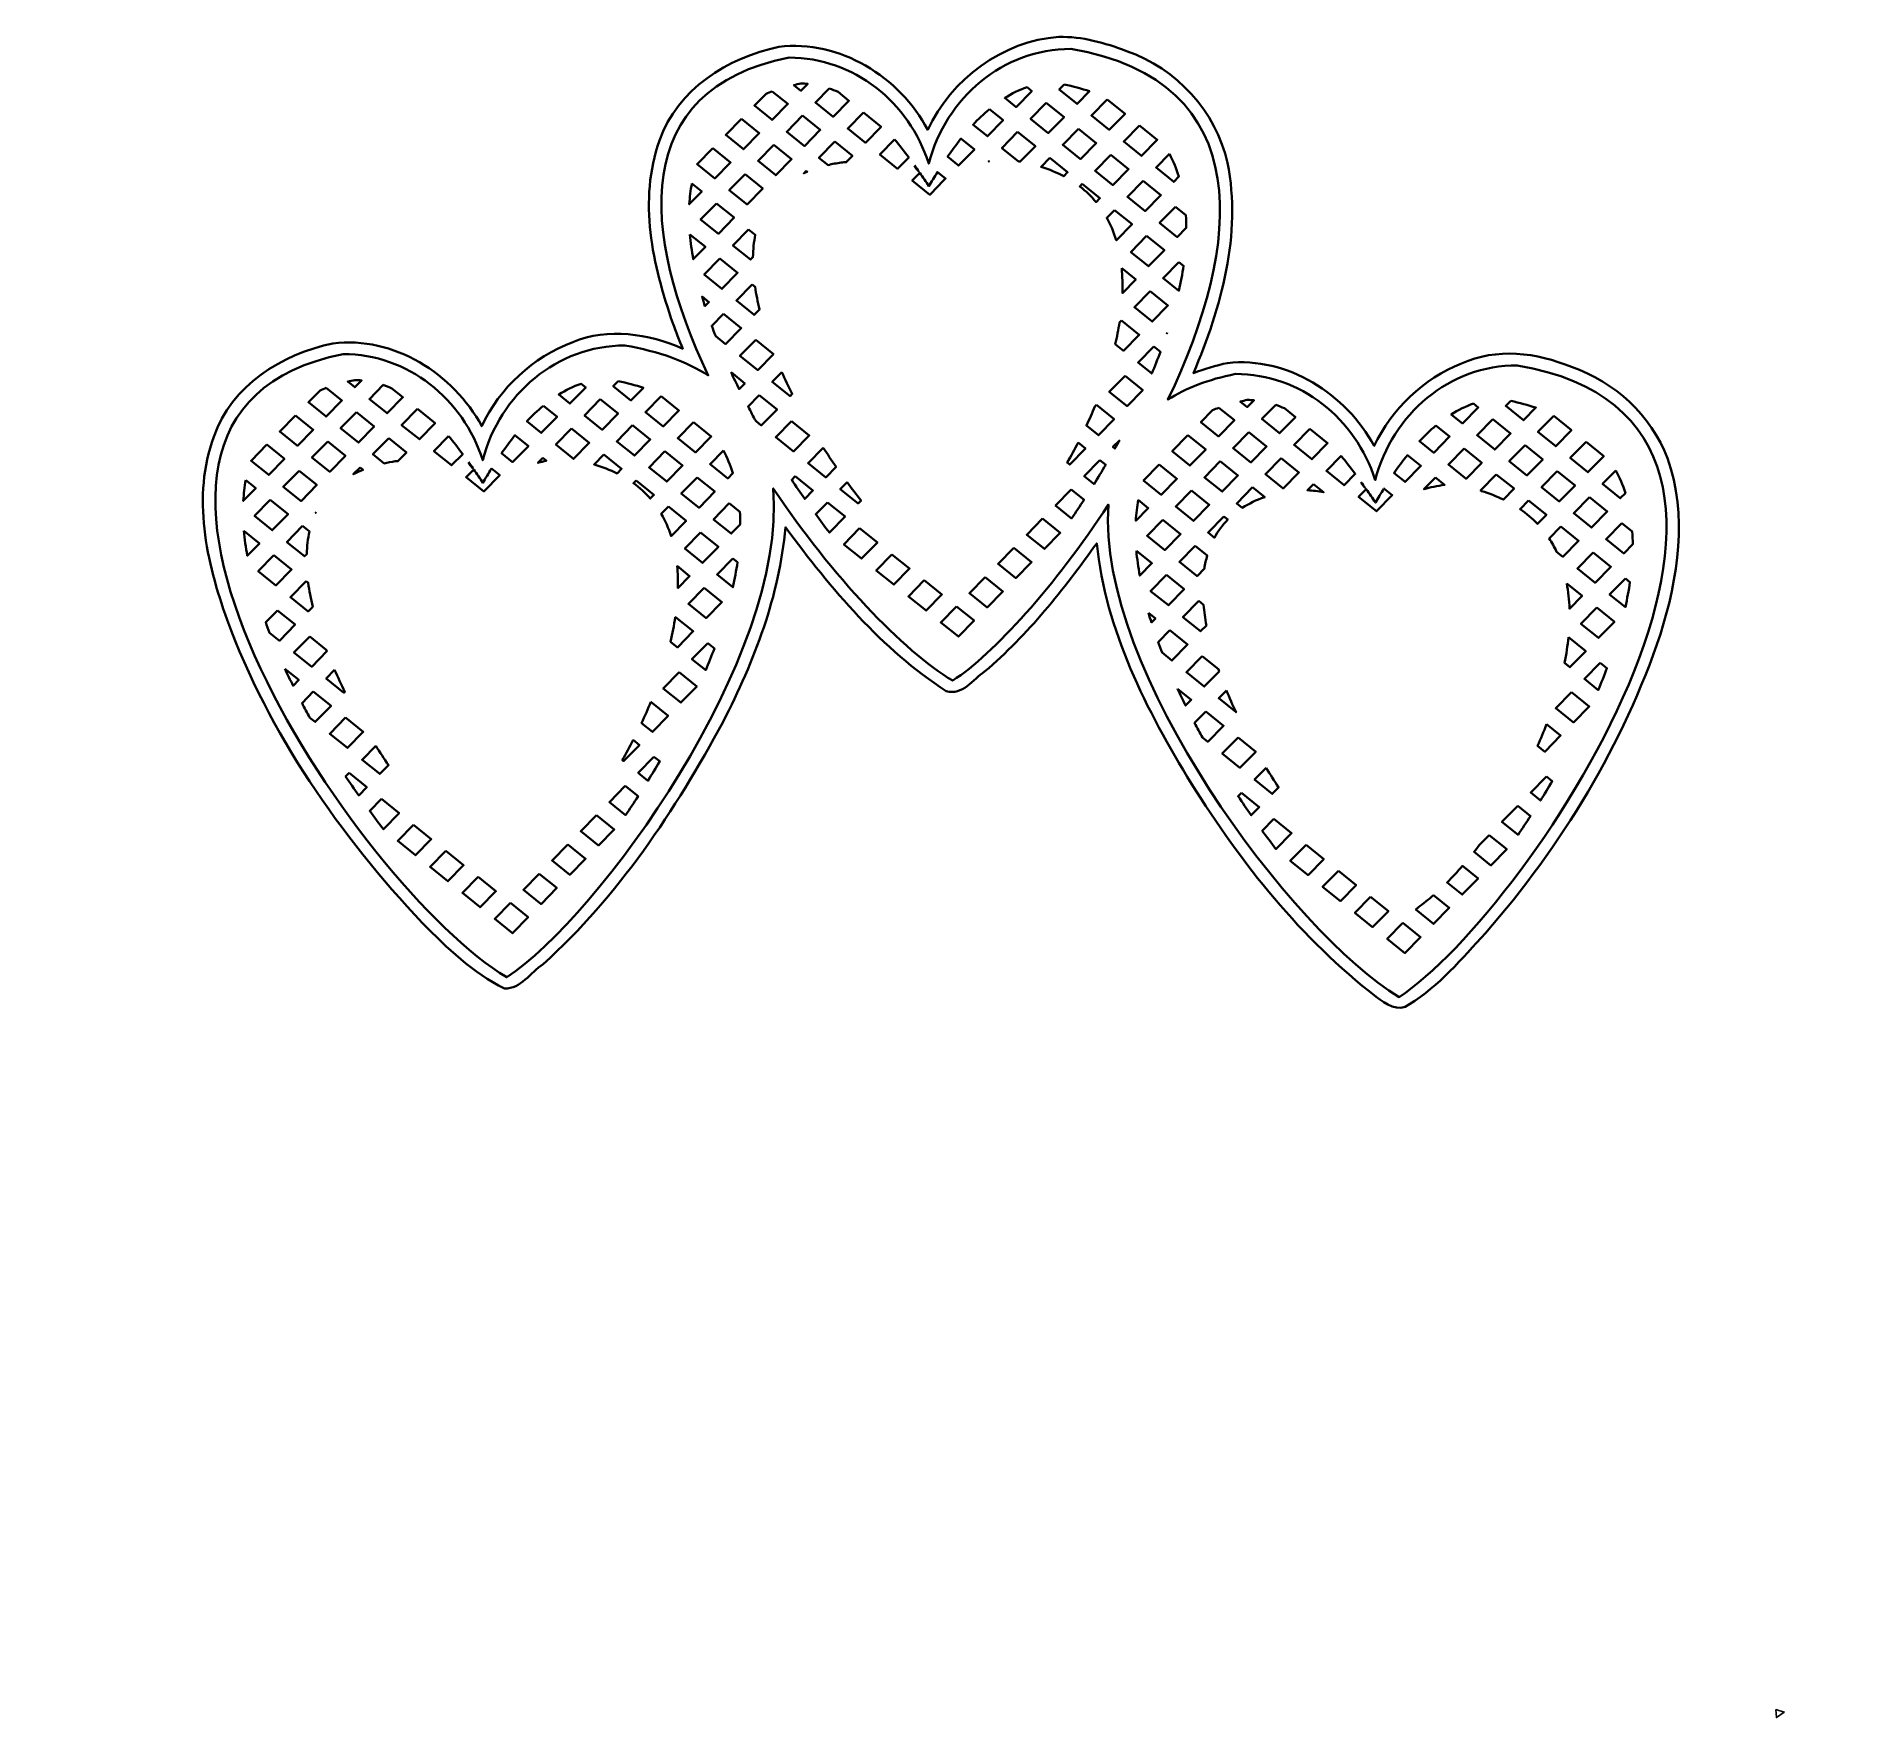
# Model space of a CAD drawing. Header units: centimetres. Extents: x -15.4 to 15.6, y -20.4 to 8.3.
import ezdxf

# ---------------------------------------------------------------- set-up
doc = ezdxf.new("R2010")
doc.units = ezdxf.units.CM
doc.header["$MEASUREMENT"] = 0
doc.layers.add('Layer 1', color=7, linetype='Continuous')

msp = doc.modelspace()

# ---------------------------------------------------------------- linework, layer by layer
at = {"layer": 'Layer 1', "color": 97, "lineweight": 35}
for points, knots in [([(2.21466, 8.06417), (1.05942, 8.06417), (0.08578, 7.2364), (-0.20612, 6.11092), (-0.20612, 6.11092), (-0.54179, 7.16051), (-1.48017, 7.91671), (-2.58435, 7.91671), (-2.58435, 7.91671), (-5.30088, 7.37912), (-5.11676, 4.93459), (-3.9613, 2.50175), (-3.9613, 2.50175), (-4.32873, 2.73763), (-4.79713, 2.91279), (-5.38224, 3.01279), (-5.38224, 3.01279), (-6.53748, 3.01279), (-7.51113, 2.18502), (-7.80302, 1.05954), (-7.80302, 1.05954), (-8.13869, 2.10913), (-9.07707, 2.86533), (-10.18125, 2.86533), (-10.18125, 2.86533), (-15.40439, 1.83169), (-9.90405, -6.25215), (-7.39448, -7.74654), (-7.39448, -7.74654), (-5.83949, -6.73422), (-2.61042, -2.3005), (-2.85559, 0.57799), (-2.85559, 0.57799), (-1.84994, -0.91735), (-0.65078, -2.18711), (0.20241, -2.69516), (0.20241, -2.69516), (0.90328, -2.23889), (1.94414, -1.08734), (2.85381, 0.30337), (2.85381, 0.30337), (2.63987, -2.51335), (5.99897, -7.00812), (7.80656, -8.0845), (7.80656, -8.0845), (10.01437, -6.64719), (15.59712, 1.68729), (9.81879, 2.67483), (9.81879, 2.67483), (8.66355, 2.67483), (7.68991, 1.84706), (7.39802, 0.72158), (7.39802, 0.72158), (7.06235, 1.77117), (6.12397, 2.52737), (5.01979, 2.52737), (5.01979, 2.52737), (4.55367, 2.43513), (4.17321, 2.2866), (3.86814, 2.09176), (3.86814, 2.09176), (5.13047, 4.72334), (5.41119, 7.51787), (2.21466, 8.06417)], [0, 0, 0, 0, 0.05882353, 0.05882353, 0.05882353, 0.05882353, 0.11764706, 0.11764706, 0.11764706, 0.11764706, 0.17647059, 0.17647059, 0.17647059, 0.17647059, 0.23529412, 0.23529412, 0.23529412, 0.23529412, 0.29411765, 0.29411765, 0.29411765, 0.29411765, 0.35294118, 0.35294118, 0.35294118, 0.35294118, 0.41176471, 0.41176471, 0.41176471, 0.41176471, 0.47058824, 0.47058824, 0.47058824, 0.47058824, 0.52941176, 0.52941176, 0.52941176, 0.52941176, 0.58823529, 0.58823529, 0.58823529, 0.58823529, 0.64705882, 0.64705882, 0.64705882, 0.64705882, 0.70588235, 0.70588235, 0.70588235, 0.70588235, 0.76470588, 0.76470588, 0.76470588, 0.76470588, 0.82352941, 0.82352941, 0.82352941, 0.82352941, 0.88235294, 0.88235294, 0.88235294, 0.88235294, 1, 1, 1, 1]), ([(-2.38418, 7.47481), (-2.34508, 7.47481), (-2.30629, 7.47304), (-2.26815, 7.46998), (-2.26815, 7.46998), (-2.26815, 7.46998), (-2.38418, 7.35201), (-2.38418, 7.35201), (-2.38418, 7.35201), (-2.38418, 7.35201), (-2.5036, 7.44822), (-2.5036, 7.44822), (-2.5036, 7.44822), (-2.46444, 7.45744), (-2.42482, 7.46659), (-2.38418, 7.47481)], [0, 0, 0, 0, 0.2, 0.2, 0.2, 0.2, 0.4, 0.4, 0.4, 0.4, 0.6, 0.6, 0.6, 0.6, 1, 1, 1, 1]), ([(2.10201, 7.45837), (2.25421, 7.42608), (2.39699, 7.38781), (2.53037, 7.3433), (2.53037, 7.3433), (2.53037, 7.3433), (2.31909, 7.12864), (2.31909, 7.12864), (2.31909, 7.12864), (2.31909, 7.12864), (2.01692, 7.37183), (2.01692, 7.37183), (2.01692, 7.37183), (2.01692, 7.37183), (2.10201, 7.45837), (2.10201, 7.45837)], [0, 0, 0, 0, 0.2, 0.2, 0.2, 0.2, 0.4, 0.4, 0.4, 0.4, 0.6, 0.6, 0.6, 0.6, 1, 1, 1, 1]), ([(-2.87008, 7.34089), (-2.87008, 7.34089), (-2.60465, 7.12768), (-2.60465, 7.12768), (-2.60465, 7.12768), (-2.60465, 7.12768), (-2.87298, 6.85403), (-2.87298, 6.85403), (-2.87298, 6.85403), (-2.87298, 6.85403), (-3.17467, 7.0977), (-3.17467, 7.0977), (-3.17467, 7.0977), (-3.17467, 7.0977), (-2.97548, 7.30028), (-2.97548, 7.30028), (-2.97548, 7.30028), (-2.94109, 7.31425), (-2.906, 7.32793), (-2.87008, 7.34089)], [0, 0, 0, 0, 0.16666667, 0.16666667, 0.16666667, 0.16666667, 0.33333333, 0.33333333, 0.33333333, 0.33333333, 0.5, 0.5, 0.5, 0.5, 0.66666667, 0.66666667, 0.66666667, 0.66666667, 1, 1, 1, 1]), ([(-1.90119, 7.39214), (-1.85041, 7.3745), (-1.80028, 7.35478), (-1.75131, 7.33219), (-1.75131, 7.33219), (-1.75131, 7.33219), (-1.56614, 7.18231), (-1.56614, 7.18231), (-1.56614, 7.18231), (-1.56614, 7.18231), (-1.83399, 6.90866), (-1.83399, 6.90866), (-1.83399, 6.90866), (-1.83399, 6.90866), (-2.13616, 7.15233), (-2.13616, 7.15233), (-2.13616, 7.15233), (-2.13616, 7.15233), (-1.90119, 7.39214), (-1.90119, 7.39214)], [0, 0, 0, 0, 0.16666667, 0.16666667, 0.16666667, 0.16666667, 0.33333333, 0.33333333, 0.33333333, 0.33333333, 0.5, 0.5, 0.5, 0.5, 0.66666667, 0.66666667, 0.66666667, 0.66666667, 1, 1, 1, 1]), ([(1.46866, 7.41196), (1.46866, 7.41196), (1.54892, 7.34717), (1.54892, 7.34717), (1.54892, 7.34717), (1.54892, 7.34717), (1.28011, 7.07352), (1.28011, 7.07352), (1.28011, 7.07352), (1.28011, 7.07352), (1.08817, 7.22872), (1.08817, 7.22872), (1.08817, 7.22872), (1.20874, 7.3044), (1.33567, 7.36693), (1.46867, 7.41196), (1.46867, 7.41196), (1.46867, 7.41196), (1.46866, 7.41196), (1.46866, 7.41196)], [0, 0, 0, 0, 0.16666667, 0.16666667, 0.16666667, 0.16666667, 0.33333333, 0.33333333, 0.33333333, 0.33333333, 0.5, 0.5, 0.5, 0.5, 0.66666667, 0.66666667, 0.66666667, 0.66666667, 1, 1, 1, 1]), ([(1.79646, 7.1475), (1.79646, 7.1475), (2.09863, 6.90383), (2.09863, 6.90383), (2.09863, 6.90383), (2.09863, 6.90383), (1.8303, 6.63018), (1.8303, 6.63018), (1.8303, 6.63018), (1.8303, 6.63018), (1.52861, 6.87385), (1.52861, 6.87385), (1.52861, 6.87385), (1.52861, 6.87385), (1.79646, 7.1475), (1.79646, 7.1475)], [0, 0, 0, 0, 0.2, 0.2, 0.2, 0.2, 0.4, 0.4, 0.4, 0.4, 0.6, 0.6, 0.6, 0.6, 1, 1, 1, 1]), ([(2.83448, 7.2031), (2.83448, 7.2031), (3.13665, 6.95943), (3.13665, 6.95943), (3.13665, 6.95943), (3.13665, 6.95943), (2.86784, 6.68627), (2.86784, 6.68627), (2.86784, 6.68627), (2.86784, 6.68627), (2.56567, 6.92946), (2.56567, 6.92946), (2.56567, 6.92946), (2.56567, 6.92946), (2.83448, 7.2031), (2.83448, 7.2031)], [0, 0, 0, 0, 0.2, 0.2, 0.2, 0.2, 0.4, 0.4, 0.4, 0.4, 0.6, 0.6, 0.6, 0.6, 1, 1, 1, 1]), ([(-3.39465, 6.87336), (-3.39465, 6.87336), (-3.09296, 6.63017), (-3.09296, 6.63017), (-3.09296, 6.63017), (-3.09296, 6.63017), (-3.36177, 6.35652), (-3.36177, 6.35652), (-3.36177, 6.35652), (-3.36177, 6.35652), (-3.66346, 6.59971), (-3.66346, 6.59971), (-3.66346, 6.59971), (-3.66346, 6.59971), (-3.39465, 6.87336), (-3.39465, 6.87336)], [0, 0, 0, 0, 0.2, 0.2, 0.2, 0.2, 0.4, 0.4, 0.4, 0.4, 0.6, 0.6, 0.6, 0.6, 1, 1, 1, 1]), ([(-2.35662, 6.928), (-2.35662, 6.928), (-2.05493, 6.68433), (-2.05493, 6.68433), (-2.05493, 6.68433), (-2.05493, 6.68433), (-2.32374, 6.41068), (-2.32374, 6.41068), (-2.32374, 6.41068), (-2.32374, 6.41068), (-2.62543, 6.65435), (-2.62543, 6.65435), (-2.62543, 6.65435), (-2.62543, 6.65435), (-2.35662, 6.928), (-2.35662, 6.928)], [0, 0, 0, 0, 0.2, 0.2, 0.2, 0.2, 0.4, 0.4, 0.4, 0.4, 0.6, 0.6, 0.6, 0.6, 1, 1, 1, 1]), ([(-1.31763, 6.98263), (-1.31763, 6.98263), (-1.01642, 6.73992), (-1.01642, 6.73992), (-1.01642, 6.73992), (-1.01642, 6.73992), (-1.28523, 6.46579), (-1.28523, 6.46579), (-1.28523, 6.46579), (-1.28523, 6.46579), (-1.58644, 6.70898), (-1.58644, 6.70898), (-1.58644, 6.70898), (-1.58644, 6.70898), (-1.31763, 6.98263), (-1.31763, 6.98263)], [0, 0, 0, 0, 0.2, 0.2, 0.2, 0.2, 0.4, 0.4, 0.4, 0.4, 0.6, 0.6, 0.6, 0.6, 1, 1, 1, 1]), ([(0.8266, 7.03775), (0.8266, 7.03775), (1.05964, 6.84919), (1.05964, 6.84919), (1.05964, 6.84919), (1.05964, 6.84919), (0.79228, 6.57603), (0.79228, 6.57603), (0.79228, 6.57603), (0.79228, 6.57603), (0.54812, 6.7728), (0.54812, 6.7728), (0.54812, 6.7728), (0.63589, 6.86645), (0.7287, 6.95594), (0.8266, 7.03775)], [0, 0, 0, 0, 0.2, 0.2, 0.2, 0.2, 0.4, 0.4, 0.4, 0.4, 0.6, 0.6, 0.6, 0.6, 1, 1, 1, 1]), ([(-0.78677, 6.52236), (-0.70363, 6.42214), (-0.62393, 6.31883), (-0.54696, 6.21487), (-0.54696, 6.21487), (-0.54696, 6.21487), (-0.736, 6.02293), (-0.736, 6.02293), (-0.736, 6.02293), (-0.736, 6.02293), (-1.03817, 6.2666), (-1.03817, 6.2666), (-1.03817, 6.2666), (-1.03817, 6.2666), (-0.78677, 6.52236), (-0.78677, 6.52236)], [0, 0, 0, 0, 0.2, 0.2, 0.2, 0.2, 0.4, 0.4, 0.4, 0.4, 0.6, 0.6, 0.6, 0.6, 1, 1, 1, 1]), ([(0.34312, 6.5359), (0.34312, 6.5359), (0.5718, 6.3517), (0.5718, 6.3517), (0.5718, 6.3517), (0.5718, 6.3517), (0.30299, 6.07805), (0.30299, 6.07805), (0.30299, 6.07805), (0.30299, 6.07805), (0.11492, 6.22938), (0.11492, 6.22938), (0.11492, 6.22938), (0.18526, 6.3312), (0.26163, 6.43449), (0.34312, 6.53591), (0.34312, 6.53591), (0.34312, 6.53591), (0.34312, 6.5359), (0.34312, 6.5359)], [0, 0, 0, 0, 0.16666667, 0.16666667, 0.16666667, 0.16666667, 0.33333333, 0.33333333, 0.33333333, 0.33333333, 0.5, 0.5, 0.5, 0.5, 0.66666667, 0.66666667, 0.66666667, 0.66666667, 1, 1, 1, 1]), ([(1.30766, 6.64951), (1.30766, 6.64951), (1.60983, 6.40584), (1.60983, 6.40584), (1.60983, 6.40584), (1.60983, 6.40584), (1.3531, 6.14476), (1.3531, 6.14476), (1.3531, 6.14476), (1.34167, 6.14691), (1.33033, 6.14899), (1.31877, 6.15104), (1.31877, 6.15104), (1.31877, 6.15104), (1.0398, 6.37634), (1.0398, 6.37634), (1.0398, 6.37634), (1.0398, 6.37634), (1.30766, 6.64951), (1.30766, 6.64951)], [0, 0, 0, 0, 0.16666667, 0.16666667, 0.16666667, 0.16666667, 0.33333333, 0.33333333, 0.33333333, 0.33333333, 0.5, 0.5, 0.5, 0.5, 0.66666667, 0.66666667, 0.66666667, 0.66666667, 1, 1, 1, 1]), ([(2.34617, 6.70511), (2.34617, 6.70511), (2.64786, 6.46144), (2.64786, 6.46144), (2.64786, 6.46144), (2.64786, 6.46144), (2.37905, 6.18779), (2.37905, 6.18779), (2.37905, 6.18779), (2.37905, 6.18779), (2.07736, 6.43146), (2.07736, 6.43146), (2.07736, 6.43146), (2.07736, 6.43146), (2.34617, 6.70511), (2.34617, 6.70511)], [0, 0, 0, 0, 0.2, 0.2, 0.2, 0.2, 0.4, 0.4, 0.4, 0.4, 0.6, 0.6, 0.6, 0.6, 1, 1, 1, 1]), ([(3.38468, 6.75975), (3.38468, 6.75975), (3.68685, 6.51656), (3.68685, 6.51656), (3.68685, 6.51656), (3.68685, 6.51656), (3.41804, 6.24291), (3.41804, 6.24291), (3.41804, 6.24291), (3.41804, 6.24291), (3.11587, 6.4861), (3.11587, 6.4861), (3.11587, 6.4861), (3.11587, 6.4861), (3.38468, 6.75975), (3.38468, 6.75975)], [0, 0, 0, 0, 0.2, 0.2, 0.2, 0.2, 0.4, 0.4, 0.4, 0.4, 0.6, 0.6, 0.6, 0.6, 1, 1, 1, 1]), ([(-3.88441, 6.37538), (-3.88441, 6.37538), (-3.58224, 6.13171), (-3.58224, 6.13171), (-3.58224, 6.13171), (-3.58224, 6.13171), (-3.85057, 5.85855), (-3.85057, 5.85855), (-3.85057, 5.85855), (-3.85057, 5.85855), (-4.15226, 6.10174), (-4.15226, 6.10174), (-4.15226, 6.10174), (-4.15226, 6.10174), (-3.88441, 6.37538), (-3.88441, 6.37538)], [0, 0, 0, 0, 0.2, 0.2, 0.2, 0.2, 0.4, 0.4, 0.4, 0.4, 0.6, 0.6, 0.6, 0.6, 1, 1, 1, 1]), ([(-2.84542, 6.43002), (-2.84542, 6.43002), (-2.54325, 6.18683), (-2.54325, 6.18683), (-2.54325, 6.18683), (-2.54325, 6.18683), (-2.81158, 5.91318), (-2.81158, 5.91318), (-2.81158, 5.91318), (-2.81158, 5.91318), (-3.11375, 6.15637), (-3.11375, 6.15637), (-3.11375, 6.15637), (-3.11375, 6.15637), (-2.84542, 6.43002), (-2.84542, 6.43002)], [0, 0, 0, 0, 0.2, 0.2, 0.2, 0.2, 0.4, 0.4, 0.4, 0.4, 0.6, 0.6, 0.6, 0.6, 1, 1, 1, 1]), ([(-1.80739, 6.48465), (-1.80739, 6.48465), (-1.50618, 6.24146), (-1.50618, 6.24146), (-1.50618, 6.24146), (-1.50618, 6.24146), (-1.61061, 6.13461), (-1.61061, 6.13461), (-1.61061, 6.13461), (-1.63905, 6.13351), (-1.66743, 6.13188), (-1.69618, 6.12978), (-1.69618, 6.12978), (-1.7745, 6.11777), (-1.84908, 6.10313), (-1.92051, 6.08627), (-1.92051, 6.08627), (-1.92051, 6.08627), (-2.07522, 6.21101), (-2.07522, 6.21101), (-2.07522, 6.21101), (-2.07522, 6.21101), (-1.80739, 6.48465), (-1.80739, 6.48465)], [0, 0, 0, 0, 0.14285714, 0.14285714, 0.14285714, 0.14285714, 0.28571429, 0.28571429, 0.28571429, 0.28571429, 0.42857143, 0.42857143, 0.42857143, 0.42857143, 0.57142857, 0.57142857, 0.57142857, 0.57142857, 0.71428571, 0.71428571, 0.71428571, 0.71428571, 1, 1, 1, 1]), ([(1.85641, 6.20713), (1.85641, 6.20713), (2.15858, 5.96346), (2.15858, 5.96346), (2.15858, 5.96346), (2.15858, 5.96346), (2.09283, 5.89626), (2.09283, 5.89626), (2.09283, 5.89626), (1.97638, 5.95785), (1.84842, 6.01116), (1.70847, 6.05581), (1.70847, 6.05581), (1.70847, 6.05581), (1.85641, 6.20713), (1.85641, 6.20713)], [0, 0, 0, 0, 0.2, 0.2, 0.2, 0.2, 0.4, 0.4, 0.4, 0.4, 0.6, 0.6, 0.6, 0.6, 1, 1, 1, 1]), ([(2.8954, 6.26176), (2.8954, 6.26176), (3.19709, 6.01809), (3.19709, 6.01809), (3.19709, 6.01809), (3.19709, 6.01809), (2.92924, 5.74492), (2.92924, 5.74492), (2.92924, 5.74492), (2.92924, 5.74492), (2.62658, 5.98811), (2.62658, 5.98811), (2.62658, 5.98811), (2.62658, 5.98811), (2.8954, 6.26176), (2.8954, 6.26176)], [0, 0, 0, 0, 0.2, 0.2, 0.2, 0.2, 0.4, 0.4, 0.4, 0.4, 0.6, 0.6, 0.6, 0.6, 1, 1, 1, 1]), ([(3.8933, 6.27482), (3.95929, 6.15264), (4.0128, 6.02369), (4.05527, 5.889), (4.05527, 5.889), (4.05527, 5.889), (3.96728, 5.79956), (3.96728, 5.79956), (3.96728, 5.79956), (3.96728, 5.79956), (3.66559, 6.04323), (3.66559, 6.04323), (3.66559, 6.04323), (3.66559, 6.04323), (3.8933, 6.27482), (3.8933, 6.27482)], [0, 0, 0, 0, 0.2, 0.2, 0.2, 0.2, 0.4, 0.4, 0.4, 0.4, 0.6, 0.6, 0.6, 0.6, 1, 1, 1, 1]), ([(-3.33422, 5.93203), (-3.33422, 5.93203), (-3.03205, 5.68884), (-3.03205, 5.68884), (-3.03205, 5.68884), (-3.03205, 5.68884), (-3.30086, 5.41519), (-3.30086, 5.41519), (-3.30086, 5.41519), (-3.30086, 5.41519), (-3.60303, 5.65838), (-3.60303, 5.65838), (-3.60303, 5.65838), (-3.60303, 5.65838), (-3.33422, 5.93203), (-3.33422, 5.93203)], [0, 0, 0, 0, 0.2, 0.2, 0.2, 0.2, 0.4, 0.4, 0.4, 0.4, 0.6, 0.6, 0.6, 0.6, 1, 1, 1, 1]), ([(-2.29522, 5.98715), (-2.29522, 5.98715), (-2.27636, 5.97168), (-2.27636, 5.97168), (-2.27636, 5.97168), (-2.2967, 5.96309), (-2.31672, 5.95419), (-2.33631, 5.94509), (-2.33631, 5.94509), (-2.33631, 5.94509), (-2.29522, 5.98715), (-2.29522, 5.98715)], [0, 0, 0, 0, 0.25, 0.25, 0.25, 0.25, 0.5, 0.5, 0.5, 0.5, 1, 1, 1, 1]), ([(-0.0572, 5.96636), (-0.0572, 5.96636), (0.08156, 5.85468), (0.08156, 5.85468), (0.08156, 5.85468), (0.0341, 5.81444), (-0.00978, 5.76922), (-0.04946, 5.71882), (-0.04946, 5.71882), (-0.04946, 5.71882), (-0.1858, 5.58006), (-0.1858, 5.58006), (-0.1858, 5.58006), (-0.1858, 5.58006), (-0.48797, 5.82325), (-0.48797, 5.82325), (-0.48797, 5.82325), (-0.48797, 5.82325), (-0.35936, 5.95379), (-0.35936, 5.95379), (-0.35936, 5.95379), (-0.30558, 5.87702), (-0.25274, 5.8006), (-0.20175, 5.72656), (-0.20175, 5.72656), (-0.15808, 5.80157), (-0.10966, 5.88234), (-0.05719, 5.96637), (-0.05719, 5.96637), (-0.05719, 5.96637), (-0.0572, 5.96636), (-0.0572, 5.96636)], [0, 0, 0, 0, 0.11111111, 0.11111111, 0.11111111, 0.11111111, 0.22222222, 0.22222222, 0.22222222, 0.22222222, 0.33333333, 0.33333333, 0.33333333, 0.33333333, 0.44444444, 0.44444444, 0.44444444, 0.44444444, 0.55555556, 0.55555556, 0.55555556, 0.55555556, 0.66666667, 0.66666667, 0.66666667, 0.66666667, 0.77777778, 0.77777778, 0.77777778, 0.77777778, 1, 1, 1, 1]), ([(-0.44592, 6.07659), (-0.42158, 6.04258), (-0.39812, 6.00887), (-0.37437, 5.97506), (-0.37437, 5.97506), (-0.40366, 6.00222), (-0.42791, 6.03744), (-0.44592, 6.07659)], [0, 0, 0, 0, 0.33333333, 0.33333333, 0.33333333, 0.33333333, 1, 1, 1, 1]), ([(0.81886, 6.15153), (0.81886, 6.15153), (0.82273, 6.14814), (0.82273, 6.14814), (0.82273, 6.14814), (0.81999, 6.14772), (0.81724, 6.14712), (0.81451, 6.14669), (0.81451, 6.14669), (0.81451, 6.14669), (0.81886, 6.15153), (0.81886, 6.15153)], [0, 0, 0, 0, 0.25, 0.25, 0.25, 0.25, 0.5, 0.5, 0.5, 0.5, 1, 1, 1, 1]), ([(-4.24171, 5.77152), (-4.24171, 5.77152), (-4.07104, 5.63373), (-4.07104, 5.63373), (-4.07104, 5.63373), (-4.07104, 5.63373), (-4.28377, 5.41713), (-4.28377, 5.41713), (-4.28377, 5.41713), (-4.27703, 5.53883), (-4.26289, 5.65705), (-4.24171, 5.77152)], [0, 0, 0, 0, 0.25, 0.25, 0.25, 0.25, 0.5, 0.5, 0.5, 0.5, 1, 1, 1, 1]), ([(2.40661, 5.76378), (2.40661, 5.76378), (2.70878, 5.52011), (2.70878, 5.52011), (2.70878, 5.52011), (2.70878, 5.52011), (2.64448, 5.45484), (2.64448, 5.45484), (2.64448, 5.45484), (2.56371, 5.55186), (2.47093, 5.64139), (2.36551, 5.7222), (2.36551, 5.7222), (2.36551, 5.7222), (2.40661, 5.76378), (2.40661, 5.76378)], [0, 0, 0, 0, 0.2, 0.2, 0.2, 0.2, 0.4, 0.4, 0.4, 0.4, 0.6, 0.6, 0.6, 0.6, 1, 1, 1, 1]), ([(3.4456, 5.81841), (3.4456, 5.81841), (3.74729, 5.5757), (3.74729, 5.5757), (3.74729, 5.5757), (3.74729, 5.5757), (3.47848, 5.30157), (3.47848, 5.30157), (3.47848, 5.30157), (3.47848, 5.30157), (3.17679, 5.54476), (3.17679, 5.54476), (3.17679, 5.54476), (3.17679, 5.54476), (3.4456, 5.81841), (3.4456, 5.81841)], [0, 0, 0, 0, 0.2, 0.2, 0.2, 0.2, 0.4, 0.4, 0.4, 0.4, 0.6, 0.6, 0.6, 0.6, 1, 1, 1, 1]), ([(-3.8235, 5.43405), (-3.8235, 5.43405), (-3.52181, 5.19038), (-3.52181, 5.19038), (-3.52181, 5.19038), (-3.52181, 5.19038), (-3.78966, 4.91721), (-3.78966, 4.91721), (-3.78966, 4.91721), (-3.78966, 4.91721), (-4.09183, 5.1604), (-4.09183, 5.1604), (-4.09183, 5.1604), (-4.09183, 5.1604), (-3.8235, 5.43405), (-3.8235, 5.43405)], [0, 0, 0, 0, 0.2, 0.2, 0.2, 0.2, 0.4, 0.4, 0.4, 0.4, 0.6, 0.6, 0.6, 0.6, 1, 1, 1, 1]), ([(2.95584, 5.32043), (2.95584, 5.32043), (3.25801, 5.07724), (3.25801, 5.07724), (3.25801, 5.07724), (3.25801, 5.07724), (2.98968, 4.80456), (2.98968, 4.80456), (2.98968, 4.80456), (2.98968, 4.80456), (2.98775, 4.80601), (2.98775, 4.80601), (2.98775, 4.80601), (2.94683, 4.94072), (2.89361, 5.06898), (2.82675, 5.18893), (2.82675, 5.18893), (2.82675, 5.18893), (2.95584, 5.32043), (2.95584, 5.32043)], [0, 0, 0, 0, 0.16666667, 0.16666667, 0.16666667, 0.16666667, 0.33333333, 0.33333333, 0.33333333, 0.33333333, 0.5, 0.5, 0.5, 0.5, 0.66666667, 0.66666667, 0.66666667, 0.66666667, 1, 1, 1, 1]), ([(3.99435, 5.37603), (3.99435, 5.37603), (4.17324, 5.23147), (4.17324, 5.23147), (4.17324, 5.23147), (4.17784, 5.16046), (4.18074, 5.08877), (4.18098, 5.01584), (4.18098, 5.01584), (4.18098, 5.01584), (4.02723, 4.85919), (4.02723, 4.85919), (4.02723, 4.85919), (4.02723, 4.85919), (3.72554, 5.10238), (3.72554, 5.10238), (3.72554, 5.10238), (3.72554, 5.10238), (3.99435, 5.37603), (3.99435, 5.37603)], [0, 0, 0, 0, 0.16666667, 0.16666667, 0.16666667, 0.16666667, 0.33333333, 0.33333333, 0.33333333, 0.33333333, 0.5, 0.5, 0.5, 0.5, 0.66666667, 0.66666667, 0.66666667, 0.66666667, 1, 1, 1, 1]), ([(-3.2733, 4.9907), (-3.2733, 4.9907), (-3.16017, 4.89932), (-3.16017, 4.89932), (-3.16017, 4.89932), (-3.18487, 4.77738), (-3.19789, 4.64929), (-3.2003, 4.51592), (-3.2003, 4.51592), (-3.2003, 4.51592), (-3.24091, 4.47483), (-3.24091, 4.47483), (-3.24091, 4.47483), (-3.24091, 4.47483), (-3.54212, 4.71705), (-3.54212, 4.71705), (-3.54212, 4.71705), (-3.54212, 4.71705), (-3.2733, 4.9907), (-3.2733, 4.9907)], [0, 0, 0, 0, 0.16666667, 0.16666667, 0.16666667, 0.16666667, 0.33333333, 0.33333333, 0.33333333, 0.33333333, 0.5, 0.5, 0.5, 0.5, 0.66666667, 0.66666667, 0.66666667, 0.66666667, 1, 1, 1, 1]), ([(-4.2741, 4.90609), (-4.2741, 4.90609), (-4.00964, 4.69287), (-4.00964, 4.69287), (-4.00964, 4.69287), (-4.00964, 4.69287), (-4.21657, 4.48207), (-4.21657, 4.48207), (-4.21657, 4.48207), (-4.2424, 4.62605), (-4.26208, 4.76767), (-4.2741, 4.90608), (-4.2741, 4.90608), (-4.2741, 4.90608), (-4.2741, 4.90609), (-4.2741, 4.90609)], [0, 0, 0, 0, 0.2, 0.2, 0.2, 0.2, 0.4, 0.4, 0.4, 0.4, 0.6, 0.6, 0.6, 0.6, 1, 1, 1, 1]), ([(3.50555, 4.87805), (3.50555, 4.87805), (3.80724, 4.63486), (3.80724, 4.63486), (3.80724, 4.63486), (3.80724, 4.63486), (3.53939, 4.3617), (3.53939, 4.3617), (3.53939, 4.3617), (3.53939, 4.3617), (3.23722, 4.60489), (3.23722, 4.60489), (3.23722, 4.60489), (3.23722, 4.60489), (3.50555, 4.87805), (3.50555, 4.87805)], [0, 0, 0, 0, 0.2, 0.2, 0.2, 0.2, 0.4, 0.4, 0.4, 0.4, 0.6, 0.6, 0.6, 0.6, 1, 1, 1, 1]), ([(-3.76209, 4.4932), (-3.76209, 4.4932), (-3.46088, 4.25049), (-3.46088, 4.25049), (-3.46088, 4.25049), (-3.46088, 4.25049), (-3.72921, 3.97684), (-3.72921, 3.97684), (-3.72921, 3.97684), (-3.72921, 3.97684), (-4.03042, 4.21955), (-4.03042, 4.21955), (-4.03042, 4.21955), (-4.03042, 4.21955), (-3.76209, 4.4932), (-3.76209, 4.4932)], [0, 0, 0, 0, 0.2, 0.2, 0.2, 0.2, 0.4, 0.4, 0.4, 0.4, 0.6, 0.6, 0.6, 0.6, 1, 1, 1, 1]), ([(4.05478, 4.4347), (4.05478, 4.4347), (4.1331, 4.37137), (4.1331, 4.37137), (4.1331, 4.37137), (4.11285, 4.23165), (4.08625, 4.08989), (4.05429, 3.94639), (4.05429, 3.94639), (4.05429, 3.94639), (3.78644, 4.16154), (3.78644, 4.16154), (3.78644, 4.16154), (3.78644, 4.16154), (4.05478, 4.4347), (4.05478, 4.4347)], [0, 0, 0, 0, 0.2, 0.2, 0.2, 0.2, 0.4, 0.4, 0.4, 0.4, 0.6, 0.6, 0.6, 0.6, 1, 1, 1, 1]), ([(-3.21286, 4.05082), (-3.21286, 4.05082), (-3.165, 4.01214), (-3.165, 4.01214), (-3.165, 4.01214), (-3.14608, 3.88643), (-3.1196, 3.75799), (-3.08716, 3.62729), (-3.08716, 3.62729), (-3.08716, 3.62729), (-3.1795, 3.5335), (-3.1795, 3.5335), (-3.1795, 3.5335), (-3.1795, 3.5335), (-3.48167, 3.77717), (-3.48167, 3.77717), (-3.48167, 3.77717), (-3.48167, 3.77717), (-3.21286, 4.05082), (-3.21286, 4.05082)], [0, 0, 0, 0, 0.16666667, 0.16666667, 0.16666667, 0.16666667, 0.33333333, 0.33333333, 0.33333333, 0.33333333, 0.5, 0.5, 0.5, 0.5, 0.66666667, 0.66666667, 0.66666667, 0.66666667, 1, 1, 1, 1]), ([(3.08009, 4.3293), (3.08009, 4.3293), (3.31845, 4.13688), (3.31845, 4.13688), (3.31845, 4.13688), (3.31845, 4.13688), (3.09218, 3.90626), (3.09218, 3.90626), (3.09218, 3.90626), (3.09723, 4.05086), (3.09338, 4.19246), (3.08009, 4.3293)], [0, 0, 0, 0, 0.25, 0.25, 0.25, 0.25, 0.5, 0.5, 0.5, 0.5, 1, 1, 1, 1]), ([(-4.06572, 3.84631), (-4.06572, 3.84631), (-3.94969, 3.75252), (-3.94969, 3.75252), (-3.94969, 3.75252), (-3.94969, 3.75252), (-4.01689, 3.68435), (-4.01689, 3.68435), (-4.01689, 3.68435), (-4.03403, 3.73855), (-4.05005, 3.79251), (-4.06572, 3.84632), (-4.06572, 3.84632), (-4.06572, 3.84632), (-4.06572, 3.84631), (-4.06572, 3.84631)], [0, 0, 0, 0, 0.2, 0.2, 0.2, 0.2, 0.4, 0.4, 0.4, 0.4, 0.6, 0.6, 0.6, 0.6, 1, 1, 1, 1]), ([(3.56599, 3.9372), (3.56599, 3.9372), (3.86865, 3.69353), (3.86865, 3.69353), (3.86865, 3.69353), (3.86865, 3.69353), (3.59984, 3.42085), (3.59984, 3.42085), (3.59984, 3.42085), (3.59984, 3.42085), (3.29815, 3.66356), (3.29815, 3.66356), (3.29815, 3.66356), (3.29815, 3.66356), (3.56599, 3.9372), (3.56599, 3.9372)], [0, 0, 0, 0, 0.2, 0.2, 0.2, 0.2, 0.4, 0.4, 0.4, 0.4, 0.6, 0.6, 0.6, 0.6, 1, 1, 1, 1]), ([(-3.70214, 3.55283), (-3.70214, 3.55283), (-3.40045, 3.30916), (-3.40045, 3.30916), (-3.40045, 3.30916), (-3.40045, 3.30916), (-3.6683, 3.03551), (-3.6683, 3.03551), (-3.6683, 3.03551), (-3.6683, 3.03551), (-3.8351, 3.1704), (-3.8351, 3.1704), (-3.8351, 3.1704), (-3.85823, 3.23), (-3.88069, 3.28947), (-3.9023, 3.3488), (-3.9023, 3.3488), (-3.9023, 3.3488), (-3.70214, 3.55283), (-3.70214, 3.55283)], [0, 0, 0, 0, 0.16666667, 0.16666667, 0.16666667, 0.16666667, 0.33333333, 0.33333333, 0.33333333, 0.33333333, 0.5, 0.5, 0.5, 0.5, 0.66666667, 0.66666667, 0.66666667, 0.66666667, 1, 1, 1, 1]), ([(3.07719, 3.43922), (3.07719, 3.43922), (3.37936, 3.19555), (3.37936, 3.19555), (3.37936, 3.19555), (3.37936, 3.19555), (3.11055, 2.9219), (3.11055, 2.9219), (3.11055, 2.9219), (3.11055, 2.9219), (2.96986, 3.03503), (2.96986, 3.03503), (2.96986, 3.03503), (2.99874, 3.15896), (3.0232, 3.28218), (3.04238, 3.40392), (3.04238, 3.40392), (3.04238, 3.40392), (3.07719, 3.43922), (3.07719, 3.43922)], [0, 0, 0, 0, 0.16666667, 0.16666667, 0.16666667, 0.16666667, 0.33333333, 0.33333333, 0.33333333, 0.33333333, 0.5, 0.5, 0.5, 0.5, 0.66666667, 0.66666667, 0.66666667, 0.66666667, 1, 1, 1, 1]), ([(-3.15195, 3.10949), (-3.15195, 3.10949), (-2.85026, 2.86582), (-2.85026, 2.86582), (-2.85026, 2.86582), (-2.85026, 2.86582), (-3.11907, 2.59265), (-3.11907, 2.59265), (-3.11907, 2.59265), (-3.11907, 2.59265), (-3.42076, 2.83584), (-3.42076, 2.83584), (-3.42076, 2.83584), (-3.42076, 2.83584), (-3.15195, 3.10949), (-3.15195, 3.10949)], [0, 0, 0, 0, 0.2, 0.2, 0.2, 0.2, 0.4, 0.4, 0.4, 0.4, 0.6, 0.6, 0.6, 0.6, 1, 1, 1, 1]), ([(3.85366, 3.22649), (3.85269, 3.22358), (3.85173, 3.2207), (3.85076, 3.21779), (3.85076, 3.21779), (3.85076, 3.21779), (3.84738, 3.22021), (3.84738, 3.22021), (3.84738, 3.22021), (3.84738, 3.22021), (3.85366, 3.22649), (3.85366, 3.22649)], [0, 0, 0, 0, 0.25, 0.25, 0.25, 0.25, 0.5, 0.5, 0.5, 0.5, 1, 1, 1, 1]), ([(3.62739, 2.99587), (3.62739, 2.99587), (3.74004, 2.90498), (3.74004, 2.90498), (3.74004, 2.90498), (3.69386, 2.78151), (3.64445, 2.65785), (3.59258, 2.53415), (3.59258, 2.53415), (3.59258, 2.53415), (3.35858, 2.72222), (3.35858, 2.72222), (3.35858, 2.72222), (3.35858, 2.72222), (3.62739, 2.99587), (3.62739, 2.99587)], [0, 0, 0, 0, 0.2, 0.2, 0.2, 0.2, 0.4, 0.4, 0.4, 0.4, 0.6, 0.6, 0.6, 0.6, 1, 1, 1, 1]), ([(-3.57354, 2.55639), (-3.57354, 2.55639), (-3.33954, 2.36783), (-3.33954, 2.36783), (-3.33954, 2.36783), (-3.33954, 2.36783), (-3.43575, 2.26968), (-3.43575, 2.26968), (-3.43575, 2.26968), (-3.48314, 2.36512), (-3.52921, 2.46079), (-3.57354, 2.55638), (-3.57354, 2.55638), (-3.57354, 2.55638), (-3.57354, 2.55639), (-3.57354, 2.55639)], [0, 0, 0, 0, 0.2, 0.2, 0.2, 0.2, 0.4, 0.4, 0.4, 0.4, 0.6, 0.6, 0.6, 0.6, 1, 1, 1, 1]), ([(-2.70811, 2.5588), (-2.65256, 2.4354), (-2.59316, 2.31199), (-2.53067, 2.18894), (-2.53067, 2.18894), (-2.53067, 2.18894), (-2.56887, 2.14978), (-2.56887, 2.14978), (-2.56887, 2.14978), (-2.56887, 2.14978), (-2.87104, 2.39249), (-2.87104, 2.39249), (-2.87104, 2.39249), (-2.87104, 2.39249), (-2.70811, 2.5588), (-2.70811, 2.5588)], [0, 0, 0, 0, 0.2, 0.2, 0.2, 0.2, 0.4, 0.4, 0.4, 0.4, 0.6, 0.6, 0.6, 0.6, 1, 1, 1, 1]), ([(3.13811, 2.49789), (3.13811, 2.49789), (3.4398, 2.25422), (3.4398, 2.25422), (3.4398, 2.25422), (3.4398, 2.25422), (3.17099, 1.98154), (3.17099, 1.98154), (3.17099, 1.98154), (3.17099, 1.98154), (2.8693, 2.22425), (2.8693, 2.22425), (2.8693, 2.22425), (2.8693, 2.22425), (3.13811, 2.49789), (3.13811, 2.49789)], [0, 0, 0, 0, 0.2, 0.2, 0.2, 0.2, 0.4, 0.4, 0.4, 0.4, 0.6, 0.6, 0.6, 0.6, 1, 1, 1, 1]), ([(-10.46697, 2.28951), (-10.46697, 2.28951), (-10.20154, 2.0763), (-10.20154, 2.0763), (-10.20154, 2.0763), (-10.20154, 2.0763), (-10.46987, 1.80265), (-10.46987, 1.80265), (-10.46987, 1.80265), (-10.46987, 1.80265), (-10.77156, 2.04632), (-10.77156, 2.04632), (-10.77156, 2.04632), (-10.77156, 2.04632), (-10.57237, 2.2489), (-10.57237, 2.2489), (-10.57237, 2.2489), (-10.53798, 2.26287), (-10.50289, 2.27655), (-10.46697, 2.28951)], [0, 0, 0, 0, 0.16666667, 0.16666667, 0.16666667, 0.16666667, 0.33333333, 0.33333333, 0.33333333, 0.33333333, 0.5, 0.5, 0.5, 0.5, 0.66666667, 0.66666667, 0.66666667, 0.66666667, 1, 1, 1, 1]), ([(-9.98108, 2.42343), (-9.94198, 2.42343), (-9.90319, 2.42166), (-9.86505, 2.4186), (-9.86505, 2.4186), (-9.86505, 2.4186), (-9.98108, 2.30063), (-9.98108, 2.30063), (-9.98108, 2.30063), (-9.98108, 2.30063), (-10.1005, 2.39684), (-10.1005, 2.39684), (-10.1005, 2.39684), (-10.06134, 2.40606), (-10.02172, 2.41521), (-9.98108, 2.42343)], [0, 0, 0, 0, 0.2, 0.2, 0.2, 0.2, 0.4, 0.4, 0.4, 0.4, 0.6, 0.6, 0.6, 0.6, 1, 1, 1, 1]), ([(-9.49808, 2.34076), (-9.4473, 2.32312), (-9.39717, 2.3034), (-9.3482, 2.28081), (-9.3482, 2.28081), (-9.3482, 2.28081), (-9.16303, 2.13093), (-9.16303, 2.13093), (-9.16303, 2.13093), (-9.16303, 2.13093), (-9.43088, 1.85728), (-9.43088, 1.85728), (-9.43088, 1.85728), (-9.43088, 1.85728), (-9.73305, 2.10095), (-9.73305, 2.10095), (-9.73305, 2.10095), (-9.73305, 2.10095), (-9.49808, 2.34076), (-9.49808, 2.34076)], [0, 0, 0, 0, 0.16666667, 0.16666667, 0.16666667, 0.16666667, 0.33333333, 0.33333333, 0.33333333, 0.33333333, 0.5, 0.5, 0.5, 0.5, 0.66666667, 0.66666667, 0.66666667, 0.66666667, 1, 1, 1, 1]), ([(-6.12824, 2.36058), (-6.12824, 2.36058), (-6.04798, 2.29579), (-6.04798, 2.29579), (-6.04798, 2.29579), (-6.04798, 2.29579), (-6.31679, 2.02214), (-6.31679, 2.02214), (-6.31679, 2.02214), (-6.31679, 2.02214), (-6.50873, 2.17734), (-6.50873, 2.17734), (-6.50873, 2.17734), (-6.38816, 2.25302), (-6.26123, 2.31555), (-6.12823, 2.36058), (-6.12823, 2.36058), (-6.12823, 2.36058), (-6.12824, 2.36058), (-6.12824, 2.36058)], [0, 0, 0, 0, 0.16666667, 0.16666667, 0.16666667, 0.16666667, 0.33333333, 0.33333333, 0.33333333, 0.33333333, 0.5, 0.5, 0.5, 0.5, 0.66666667, 0.66666667, 0.66666667, 0.66666667, 1, 1, 1, 1]), ([(-5.49488, 2.40699), (-5.34268, 2.3747), (-5.1999, 2.33643), (-5.06652, 2.29192), (-5.06652, 2.29192), (-5.06652, 2.29192), (-5.2778, 2.07726), (-5.2778, 2.07726), (-5.2778, 2.07726), (-5.2778, 2.07726), (-5.57997, 2.32045), (-5.57997, 2.32045), (-5.57997, 2.32045), (-5.57997, 2.32045), (-5.49488, 2.40699), (-5.49488, 2.40699)], [0, 0, 0, 0, 0.2, 0.2, 0.2, 0.2, 0.4, 0.4, 0.4, 0.4, 0.6, 0.6, 0.6, 0.6, 1, 1, 1, 1]), ([(-9.95352, 1.87662), (-9.95352, 1.87662), (-9.65183, 1.63295), (-9.65183, 1.63295), (-9.65183, 1.63295), (-9.65183, 1.63295), (-9.92064, 1.3593), (-9.92064, 1.3593), (-9.92064, 1.3593), (-9.92064, 1.3593), (-10.22233, 1.60297), (-10.22233, 1.60297), (-10.22233, 1.60297), (-10.22233, 1.60297), (-9.95352, 1.87662), (-9.95352, 1.87662)], [0, 0, 0, 0, 0.2, 0.2, 0.2, 0.2, 0.4, 0.4, 0.4, 0.4, 0.6, 0.6, 0.6, 0.6, 1, 1, 1, 1]), ([(-8.91452, 1.93125), (-8.91452, 1.93125), (-8.61331, 1.68854), (-8.61331, 1.68854), (-8.61331, 1.68854), (-8.61331, 1.68854), (-8.88212, 1.41441), (-8.88212, 1.41441), (-8.88212, 1.41441), (-8.88212, 1.41441), (-9.18333, 1.6576), (-9.18333, 1.6576), (-9.18333, 1.6576), (-9.18333, 1.6576), (-8.91452, 1.93125), (-8.91452, 1.93125)], [0, 0, 0, 0, 0.2, 0.2, 0.2, 0.2, 0.4, 0.4, 0.4, 0.4, 0.6, 0.6, 0.6, 0.6, 1, 1, 1, 1]), ([(-6.7703, 1.98637), (-6.7703, 1.98637), (-6.53726, 1.79781), (-6.53726, 1.79781), (-6.53726, 1.79781), (-6.53726, 1.79781), (-6.80462, 1.52465), (-6.80462, 1.52465), (-6.80462, 1.52465), (-6.80462, 1.52465), (-7.04878, 1.72142), (-7.04878, 1.72142), (-7.04878, 1.72142), (-6.96101, 1.81507), (-6.8682, 1.90456), (-6.7703, 1.98637)], [0, 0, 0, 0, 0.2, 0.2, 0.2, 0.2, 0.4, 0.4, 0.4, 0.4, 0.6, 0.6, 0.6, 0.6, 1, 1, 1, 1]), ([(-5.80044, 2.09612), (-5.80044, 2.09612), (-5.49827, 1.85245), (-5.49827, 1.85245), (-5.49827, 1.85245), (-5.49827, 1.85245), (-5.7666, 1.5788), (-5.7666, 1.5788), (-5.7666, 1.5788), (-5.7666, 1.5788), (-6.06829, 1.82247), (-6.06829, 1.82247), (-6.06829, 1.82247), (-6.06829, 1.82247), (-5.80044, 2.09612), (-5.80044, 2.09612)], [0, 0, 0, 0, 0.2, 0.2, 0.2, 0.2, 0.4, 0.4, 0.4, 0.4, 0.6, 0.6, 0.6, 0.6, 1, 1, 1, 1]), ([(-4.76241, 2.15172), (-4.76241, 2.15172), (-4.46024, 1.90805), (-4.46024, 1.90805), (-4.46024, 1.90805), (-4.46024, 1.90805), (-4.72905, 1.63489), (-4.72905, 1.63489), (-4.72905, 1.63489), (-4.72905, 1.63489), (-5.03122, 1.87808), (-5.03122, 1.87808), (-5.03122, 1.87808), (-5.03122, 1.87808), (-4.76241, 2.15172), (-4.76241, 2.15172)], [0, 0, 0, 0, 0.2, 0.2, 0.2, 0.2, 0.4, 0.4, 0.4, 0.4, 0.6, 0.6, 0.6, 0.6, 1, 1, 1, 1]), ([(-3.09151, 2.16815), (-3.09151, 2.16815), (-2.78934, 1.92448), (-2.78934, 1.92448), (-2.78934, 1.92448), (-2.78934, 1.92448), (-3.05864, 1.6518), (-3.05864, 1.6518), (-3.05864, 1.6518), (-3.05864, 1.6518), (-3.14808, 1.72384), (-3.14808, 1.72384), (-3.14808, 1.72384), (-3.19407, 1.80655), (-3.2394, 1.88958), (-3.28345, 1.97283), (-3.28345, 1.97283), (-3.28345, 1.97283), (-3.09151, 2.16815), (-3.09151, 2.16815)], [0, 0, 0, 0, 0.16666667, 0.16666667, 0.16666667, 0.16666667, 0.33333333, 0.33333333, 0.33333333, 0.33333333, 0.5, 0.5, 0.5, 0.5, 0.66666667, 0.66666667, 0.66666667, 0.66666667, 1, 1, 1, 1]), ([(2.64979, 2.00087), (2.64979, 2.00087), (2.95196, 1.7572), (2.95196, 1.7572), (2.95196, 1.7572), (2.95196, 1.7572), (2.68315, 1.48355), (2.68315, 1.48355), (2.68315, 1.48355), (2.68315, 1.48355), (2.47912, 1.64793), (2.47912, 1.64793), (2.47912, 1.64793), (2.52947, 1.75565), (2.57776, 1.86443), (2.6232, 1.97379), (2.6232, 1.97379), (2.6232, 1.97379), (2.64979, 2.00087), (2.64979, 2.00087)], [0, 0, 0, 0, 0.16666667, 0.16666667, 0.16666667, 0.16666667, 0.33333333, 0.33333333, 0.33333333, 0.33333333, 0.5, 0.5, 0.5, 0.5, 0.66666667, 0.66666667, 0.66666667, 0.66666667, 1, 1, 1, 1]), ([(4.73407, 1.95156), (4.73407, 1.95156), (4.9995, 1.73835), (4.9995, 1.73835), (4.9995, 1.73835), (4.9995, 1.73835), (4.73117, 1.4647), (4.73117, 1.4647), (4.73117, 1.4647), (4.73117, 1.4647), (4.42948, 1.70837), (4.42948, 1.70837), (4.42948, 1.70837), (4.42948, 1.70837), (4.62867, 1.91095), (4.62867, 1.91095), (4.62867, 1.91095), (4.66306, 1.92492), (4.69815, 1.9386), (4.73407, 1.95156)], [0, 0, 0, 0, 0.16666667, 0.16666667, 0.16666667, 0.16666667, 0.33333333, 0.33333333, 0.33333333, 0.33333333, 0.5, 0.5, 0.5, 0.5, 0.66666667, 0.66666667, 0.66666667, 0.66666667, 1, 1, 1, 1]), ([(5.21997, 2.08548), (5.25907, 2.08548), (5.29786, 2.08371), (5.336, 2.08065), (5.336, 2.08065), (5.336, 2.08065), (5.21997, 1.96268), (5.21997, 1.96268), (5.21997, 1.96268), (5.21997, 1.96268), (5.10055, 2.05889), (5.10055, 2.05889), (5.10055, 2.05889), (5.13972, 2.06811), (5.17933, 2.07726), (5.21997, 2.08548)], [0, 0, 0, 0, 0.2, 0.2, 0.2, 0.2, 0.4, 0.4, 0.4, 0.4, 0.6, 0.6, 0.6, 0.6, 1, 1, 1, 1]), ([(5.70296, 2.0028), (5.75374, 1.98516), (5.80387, 1.96544), (5.85284, 1.94285), (5.85284, 1.94285), (5.85284, 1.94285), (6.03801, 1.79297), (6.03801, 1.79297), (6.03801, 1.79297), (6.03801, 1.79297), (5.77016, 1.51932), (5.77016, 1.51932), (5.77016, 1.51932), (5.77016, 1.51932), (5.46799, 1.76299), (5.46799, 1.76299), (5.46799, 1.76299), (5.46799, 1.76299), (5.70296, 2.0028), (5.70296, 2.0028)], [0, 0, 0, 0, 0.16666667, 0.16666667, 0.16666667, 0.16666667, 0.33333333, 0.33333333, 0.33333333, 0.33333333, 0.5, 0.5, 0.5, 0.5, 0.66666667, 0.66666667, 0.66666667, 0.66666667, 1, 1, 1, 1]), ([(9.0728, 2.02263), (9.0728, 2.02263), (9.15306, 1.95784), (9.15306, 1.95784), (9.15306, 1.95784), (9.15306, 1.95784), (8.88425, 1.68419), (8.88425, 1.68419), (8.88425, 1.68419), (8.88425, 1.68419), (8.69231, 1.83939), (8.69231, 1.83939), (8.69231, 1.83939), (8.81288, 1.91507), (8.93981, 1.9776), (9.07281, 2.02263), (9.07281, 2.02263), (9.07281, 2.02263), (9.0728, 2.02263), (9.0728, 2.02263)], [0, 0, 0, 0, 0.16666667, 0.16666667, 0.16666667, 0.16666667, 0.33333333, 0.33333333, 0.33333333, 0.33333333, 0.5, 0.5, 0.5, 0.5, 0.66666667, 0.66666667, 0.66666667, 0.66666667, 1, 1, 1, 1]), ([(9.70616, 2.06904), (9.85836, 2.03674), (10.00114, 1.99848), (10.13452, 1.95397), (10.13452, 1.95397), (10.13452, 1.95397), (9.92324, 1.73931), (9.92324, 1.73931), (9.92324, 1.73931), (9.92324, 1.73931), (9.62106, 1.9825), (9.62106, 1.9825), (9.62106, 1.9825), (9.62106, 1.9825), (9.70616, 2.06904), (9.70616, 2.06904)], [0, 0, 0, 0, 0.2, 0.2, 0.2, 0.2, 0.4, 0.4, 0.4, 0.4, 0.6, 0.6, 0.6, 0.6, 1, 1, 1, 1]), ([(-10.99155, 1.82198), (-10.99155, 1.82198), (-10.68986, 1.57879), (-10.68986, 1.57879), (-10.68986, 1.57879), (-10.68986, 1.57879), (-10.95867, 1.30514), (-10.95867, 1.30514), (-10.95867, 1.30514), (-10.95867, 1.30514), (-11.26036, 1.54833), (-11.26036, 1.54833), (-11.26036, 1.54833), (-11.26036, 1.54833), (-10.99155, 1.82198), (-10.99155, 1.82198)], [0, 0, 0, 0, 0.2, 0.2, 0.2, 0.2, 0.4, 0.4, 0.4, 0.4, 0.6, 0.6, 0.6, 0.6, 1, 1, 1, 1]), ([(-6.28924, 1.59813), (-6.28924, 1.59813), (-5.98707, 1.35446), (-5.98707, 1.35446), (-5.98707, 1.35446), (-5.98707, 1.35446), (-6.2554, 1.08129), (-6.2554, 1.08129), (-6.2554, 1.08129), (-6.2554, 1.08129), (-6.55709, 1.32496), (-6.55709, 1.32496), (-6.55709, 1.32496), (-6.55709, 1.32496), (-6.28924, 1.59813), (-6.28924, 1.59813)], [0, 0, 0, 0, 0.2, 0.2, 0.2, 0.2, 0.4, 0.4, 0.4, 0.4, 0.6, 0.6, 0.6, 0.6, 1, 1, 1, 1]), ([(-5.25072, 1.65373), (-5.25072, 1.65373), (-4.94903, 1.41006), (-4.94903, 1.41006), (-4.94903, 1.41006), (-4.94903, 1.41006), (-5.21784, 1.13641), (-5.21784, 1.13641), (-5.21784, 1.13641), (-5.21784, 1.13641), (-5.51953, 1.38008), (-5.51953, 1.38008), (-5.51953, 1.38008), (-5.51953, 1.38008), (-5.25072, 1.65373), (-5.25072, 1.65373)], [0, 0, 0, 0, 0.2, 0.2, 0.2, 0.2, 0.4, 0.4, 0.4, 0.4, 0.6, 0.6, 0.6, 0.6, 1, 1, 1, 1]), ([(-4.21221, 1.70837), (-4.21221, 1.70837), (-3.91004, 1.46518), (-3.91004, 1.46518), (-3.91004, 1.46518), (-3.91004, 1.46518), (-4.17885, 1.19153), (-4.17885, 1.19153), (-4.17885, 1.19153), (-4.17885, 1.19153), (-4.48102, 1.43472), (-4.48102, 1.43472), (-4.48102, 1.43472), (-4.48102, 1.43472), (-4.21221, 1.70837), (-4.21221, 1.70837)], [0, 0, 0, 0, 0.2, 0.2, 0.2, 0.2, 0.4, 0.4, 0.4, 0.4, 0.6, 0.6, 0.6, 0.6, 1, 1, 1, 1]), ([(-2.54276, 1.72577), (-2.54276, 1.72577), (-2.24107, 1.4821), (-2.24107, 1.4821), (-2.24107, 1.4821), (-2.24107, 1.4821), (-2.50892, 1.20893), (-2.50892, 1.20893), (-2.50892, 1.20893), (-2.50892, 1.20893), (-2.81109, 1.45212), (-2.81109, 1.45212), (-2.81109, 1.45212), (-2.81109, 1.45212), (-2.54276, 1.72577), (-2.54276, 1.72577)], [0, 0, 0, 0, 0.2, 0.2, 0.2, 0.2, 0.4, 0.4, 0.4, 0.4, 0.6, 0.6, 0.6, 0.6, 1, 1, 1, 1]), ([(6.28652, 1.5933), (6.28652, 1.5933), (6.58773, 1.35059), (6.58773, 1.35059), (6.58773, 1.35059), (6.58773, 1.35059), (6.31892, 1.07646), (6.31892, 1.07646), (6.31892, 1.07646), (6.31892, 1.07646), (6.01771, 1.31965), (6.01771, 1.31965), (6.01771, 1.31965), (6.01771, 1.31965), (6.28652, 1.5933), (6.28652, 1.5933)], [0, 0, 0, 0, 0.2, 0.2, 0.2, 0.2, 0.4, 0.4, 0.4, 0.4, 0.6, 0.6, 0.6, 0.6, 1, 1, 1, 1]), ([(8.43075, 1.64842), (8.43075, 1.64842), (8.66379, 1.45986), (8.66379, 1.45986), (8.66379, 1.45986), (8.66379, 1.45986), (8.39643, 1.18669), (8.39643, 1.18669), (8.39643, 1.18669), (8.39643, 1.18669), (8.15227, 1.38347), (8.15227, 1.38347), (8.15227, 1.38347), (8.24005, 1.47712), (8.33285, 1.56661), (8.43075, 1.64842)], [0, 0, 0, 0, 0.2, 0.2, 0.2, 0.2, 0.4, 0.4, 0.4, 0.4, 0.6, 0.6, 0.6, 0.6, 1, 1, 1, 1]), ([(9.4006, 1.75816), (9.4006, 1.75816), (9.70277, 1.51449), (9.70277, 1.51449), (9.70277, 1.51449), (9.70277, 1.51449), (9.43444, 1.24084), (9.43444, 1.24084), (9.43444, 1.24084), (9.43444, 1.24084), (9.13275, 1.48451), (9.13275, 1.48451), (9.13275, 1.48451), (9.13275, 1.48451), (9.4006, 1.75816), (9.4006, 1.75816)], [0, 0, 0, 0, 0.2, 0.2, 0.2, 0.2, 0.4, 0.4, 0.4, 0.4, 0.6, 0.6, 0.6, 0.6, 1, 1, 1, 1]), ([(10.43863, 1.81376), (10.43863, 1.81376), (10.7408, 1.57009), (10.7408, 1.57009), (10.7408, 1.57009), (10.7408, 1.57009), (10.47199, 1.29692), (10.47199, 1.29692), (10.47199, 1.29692), (10.47199, 1.29692), (10.16982, 1.54011), (10.16982, 1.54011), (10.16982, 1.54011), (10.16982, 1.54011), (10.43863, 1.81376), (10.43863, 1.81376)], [0, 0, 0, 0, 0.2, 0.2, 0.2, 0.2, 0.4, 0.4, 0.4, 0.4, 0.6, 0.6, 0.6, 0.6, 1, 1, 1, 1]), ([(-11.48131, 1.324), (-11.48131, 1.324), (-11.17914, 1.08033), (-11.17914, 1.08033), (-11.17914, 1.08033), (-11.17914, 1.08033), (-11.44747, 0.80717), (-11.44747, 0.80717), (-11.44747, 0.80717), (-11.44747, 0.80717), (-11.74916, 1.05036), (-11.74916, 1.05036), (-11.74916, 1.05036), (-11.74916, 1.05036), (-11.48131, 1.324), (-11.48131, 1.324)], [0, 0, 0, 0, 0.2, 0.2, 0.2, 0.2, 0.4, 0.4, 0.4, 0.4, 0.6, 0.6, 0.6, 0.6, 1, 1, 1, 1]), ([(-10.44231, 1.37864), (-10.44231, 1.37864), (-10.14014, 1.13545), (-10.14014, 1.13545), (-10.14014, 1.13545), (-10.14014, 1.13545), (-10.40847, 0.8618), (-10.40847, 0.8618), (-10.40847, 0.8618), (-10.40847, 0.8618), (-10.71064, 1.10499), (-10.71064, 1.10499), (-10.71064, 1.10499), (-10.71064, 1.10499), (-10.44231, 1.37864), (-10.44231, 1.37864)], [0, 0, 0, 0, 0.2, 0.2, 0.2, 0.2, 0.4, 0.4, 0.4, 0.4, 0.6, 0.6, 0.6, 0.6, 1, 1, 1, 1]), ([(-9.40429, 1.43327), (-9.40429, 1.43327), (-9.10308, 1.19008), (-9.10308, 1.19008), (-9.10308, 1.19008), (-9.10308, 1.19008), (-9.24764, 1.04214), (-9.24764, 1.04214), (-9.24764, 1.04214), (-9.26241, 1.04146), (-9.2773, 1.04081), (-9.29212, 1.03972), (-9.29212, 1.03972), (-9.35716, 1.02975), (-9.41941, 1.01776), (-9.47971, 1.00443), (-9.47971, 1.00443), (-9.47971, 1.00443), (-9.67213, 1.15963), (-9.67213, 1.15963), (-9.67213, 1.15963), (-9.67213, 1.15963), (-9.40429, 1.43327), (-9.40429, 1.43327)], [0, 0, 0, 0, 0.14285714, 0.14285714, 0.14285714, 0.14285714, 0.28571429, 0.28571429, 0.28571429, 0.28571429, 0.42857143, 0.42857143, 0.42857143, 0.42857143, 0.57142857, 0.57142857, 0.57142857, 0.57142857, 0.71428571, 0.71428571, 0.71428571, 0.71428571, 1, 1, 1, 1]), ([(-8.38366, 1.47098), (-8.30052, 1.37076), (-8.22082, 1.26745), (-8.14385, 1.16349), (-8.14385, 1.16349), (-8.14385, 1.16349), (-8.33289, 0.97155), (-8.33289, 0.97155), (-8.33289, 0.97155), (-8.33289, 0.97155), (-8.63506, 1.21522), (-8.63506, 1.21522), (-8.63506, 1.21522), (-8.63506, 1.21522), (-8.38366, 1.47098), (-8.38366, 1.47098)], [0, 0, 0, 0, 0.2, 0.2, 0.2, 0.2, 0.4, 0.4, 0.4, 0.4, 0.6, 0.6, 0.6, 0.6, 1, 1, 1, 1]), ([(-7.25378, 1.48451), (-7.25378, 1.48451), (-7.02509, 1.30031), (-7.02509, 1.30031), (-7.02509, 1.30031), (-7.02509, 1.30031), (-7.2939, 1.02666), (-7.2939, 1.02666), (-7.2939, 1.02666), (-7.2939, 1.02666), (-7.48197, 1.17799), (-7.48197, 1.17799), (-7.48197, 1.17799), (-7.41163, 1.27981), (-7.33526, 1.3831), (-7.25377, 1.48452), (-7.25377, 1.48452), (-7.25377, 1.48452), (-7.25378, 1.48451), (-7.25378, 1.48451)], [0, 0, 0, 0, 0.16666667, 0.16666667, 0.16666667, 0.16666667, 0.33333333, 0.33333333, 0.33333333, 0.33333333, 0.5, 0.5, 0.5, 0.5, 0.66666667, 0.66666667, 0.66666667, 0.66666667, 1, 1, 1, 1]), ([(-2.00272, 1.27227), (-1.9313, 1.16133), (-1.85812, 1.0521), (-1.7837, 0.94495), (-1.7837, 0.94495), (-1.7837, 0.94495), (-1.95969, 0.76558), (-1.95969, 0.76558), (-1.95969, 0.76558), (-1.95969, 0.76558), (-2.26138, 1.00877), (-2.26138, 1.00877), (-2.26138, 1.00877), (-2.26138, 1.00877), (-2.00272, 1.27227), (-2.00272, 1.27227)], [0, 0, 0, 0, 0.2, 0.2, 0.2, 0.2, 0.4, 0.4, 0.4, 0.4, 0.6, 0.6, 0.6, 0.6, 1, 1, 1, 1]), ([(2.33795, 1.35978), (2.33795, 1.35978), (2.46269, 1.25922), (2.46269, 1.25922), (2.46269, 1.25922), (2.46269, 1.25922), (2.19436, 0.98557), (2.19436, 0.98557), (2.19436, 0.98557), (2.19436, 0.98557), (2.15278, 1.01893), (2.15278, 1.01893), (2.15278, 1.01893), (2.21659, 1.13069), (2.27859, 1.24424), (2.33795, 1.35978)], [0, 0, 0, 0, 0.2, 0.2, 0.2, 0.2, 0.4, 0.4, 0.4, 0.4, 0.6, 0.6, 0.6, 0.6, 1, 1, 1, 1]), ([(3.04576, 1.40088), (3.01935, 1.35229), (2.99246, 1.30409), (2.9655, 1.25584), (2.9655, 1.25584), (2.9655, 1.25584), (2.93069, 1.28388), (2.93069, 1.28388), (2.93069, 1.28388), (2.93069, 1.28388), (3.04576, 1.40088), (3.04576, 1.40088)], [0, 0, 0, 0, 0.25, 0.25, 0.25, 0.25, 0.5, 0.5, 0.5, 0.5, 1, 1, 1, 1]), ([(4.2095, 1.48403), (4.2095, 1.48403), (4.51119, 1.24084), (4.51119, 1.24084), (4.51119, 1.24084), (4.51119, 1.24084), (4.24238, 0.96719), (4.24238, 0.96719), (4.24238, 0.96719), (4.24238, 0.96719), (3.94069, 1.21038), (3.94069, 1.21038), (3.94069, 1.21038), (3.94069, 1.21038), (4.2095, 1.48403), (4.2095, 1.48403)], [0, 0, 0, 0, 0.2, 0.2, 0.2, 0.2, 0.4, 0.4, 0.4, 0.4, 0.6, 0.6, 0.6, 0.6, 1, 1, 1, 1]), ([(5.24752, 1.53866), (5.24752, 1.53866), (5.54921, 1.29499), (5.54921, 1.29499), (5.54921, 1.29499), (5.54921, 1.29499), (5.2804, 1.02134), (5.2804, 1.02134), (5.2804, 1.02134), (5.2804, 1.02134), (4.97871, 1.26501), (4.97871, 1.26501), (4.97871, 1.26501), (4.97871, 1.26501), (5.24752, 1.53866), (5.24752, 1.53866)], [0, 0, 0, 0, 0.2, 0.2, 0.2, 0.2, 0.4, 0.4, 0.4, 0.4, 0.6, 0.6, 0.6, 0.6, 1, 1, 1, 1]), ([(8.91181, 1.26018), (8.91181, 1.26018), (9.21398, 1.01651), (9.21398, 1.01651), (9.21398, 1.01651), (9.21398, 1.01651), (8.94565, 0.74335), (8.94565, 0.74335), (8.94565, 0.74335), (8.94565, 0.74335), (8.64396, 0.98702), (8.64396, 0.98702), (8.64396, 0.98702), (8.64396, 0.98702), (8.91181, 1.26018), (8.91181, 1.26018)], [0, 0, 0, 0, 0.2, 0.2, 0.2, 0.2, 0.4, 0.4, 0.4, 0.4, 0.6, 0.6, 0.6, 0.6, 1, 1, 1, 1]), ([(9.95032, 1.31578), (9.95032, 1.31578), (10.25201, 1.07211), (10.25201, 1.07211), (10.25201, 1.07211), (10.25201, 1.07211), (9.98319, 0.79846), (9.98319, 0.79846), (9.98319, 0.79846), (9.98319, 0.79846), (9.6815, 1.04213), (9.6815, 1.04213), (9.6815, 1.04213), (9.6815, 1.04213), (9.95032, 1.31578), (9.95032, 1.31578)], [0, 0, 0, 0, 0.2, 0.2, 0.2, 0.2, 0.4, 0.4, 0.4, 0.4, 0.6, 0.6, 0.6, 0.6, 1, 1, 1, 1]), ([(10.98883, 1.37042), (10.98883, 1.37042), (11.29101, 1.12723), (11.29101, 1.12723), (11.29101, 1.12723), (11.29101, 1.12723), (11.0222, 0.85358), (11.0222, 0.85358), (11.0222, 0.85358), (11.0222, 0.85358), (10.72002, 1.09677), (10.72002, 1.09677), (10.72002, 1.09677), (10.72002, 1.09677), (10.98883, 1.37042), (10.98883, 1.37042)], [0, 0, 0, 0, 0.2, 0.2, 0.2, 0.2, 0.4, 0.4, 0.4, 0.4, 0.6, 0.6, 0.6, 0.6, 1, 1, 1, 1]), ([(-9.89212, 0.93577), (-9.89212, 0.93577), (-9.84087, 0.89467), (-9.84087, 0.89467), (-9.84087, 0.89467), (-9.89914, 0.87127), (-9.95478, 0.84613), (-10.00719, 0.81876), (-10.00719, 0.81876), (-10.00719, 0.81876), (-9.89212, 0.93577), (-9.89212, 0.93577)], [0, 0, 0, 0, 0.25, 0.25, 0.25, 0.25, 0.5, 0.5, 0.5, 0.5, 1, 1, 1, 1]), ([(-8.04281, 1.02521), (-8.01847, 0.9912), (-7.99501, 0.95749), (-7.97126, 0.92368), (-7.97126, 0.92368), (-8.00055, 0.95084), (-8.0248, 0.98606), (-8.04281, 1.02521)], [0, 0, 0, 0, 0.33333333, 0.33333333, 0.33333333, 0.33333333, 1, 1, 1, 1]), ([(-6.77803, 1.10015), (-6.77803, 1.10015), (-6.71663, 1.05035), (-6.71663, 1.05035), (-6.71663, 1.05035), (-6.76623, 1.03998), (-6.81492, 1.02799), (-6.86264, 1.01409), (-6.86264, 1.01409), (-6.86264, 1.01409), (-6.77803, 1.10015), (-6.77803, 1.10015)], [0, 0, 0, 0, 0.25, 0.25, 0.25, 0.25, 0.5, 0.5, 0.5, 0.5, 1, 1, 1, 1]), ([(-5.74049, 1.15575), (-5.74049, 1.15575), (-5.43832, 0.91208), (-5.43832, 0.91208), (-5.43832, 0.91208), (-5.43832, 0.91208), (-5.51423, 0.83424), (-5.51423, 0.83424), (-5.51423, 0.83424), (-5.63335, 0.89348), (-5.76344, 0.9446), (-5.90633, 0.98653), (-5.90633, 0.98653), (-5.90633, 0.98653), (-5.74049, 1.15575), (-5.74049, 1.15575)], [0, 0, 0, 0, 0.2, 0.2, 0.2, 0.2, 0.4, 0.4, 0.4, 0.4, 0.6, 0.6, 0.6, 0.6, 1, 1, 1, 1]), ([(-4.70149, 1.21038), (-4.70149, 1.21038), (-4.3998, 0.96671), (-4.3998, 0.96671), (-4.3998, 0.96671), (-4.3998, 0.96671), (-4.66765, 0.69354), (-4.66765, 0.69354), (-4.66765, 0.69354), (-4.66765, 0.69354), (-4.97031, 0.93673), (-4.97031, 0.93673), (-4.97031, 0.93673), (-4.97031, 0.93673), (-4.70149, 1.21038), (-4.70149, 1.21038)], [0, 0, 0, 0, 0.2, 0.2, 0.2, 0.2, 0.4, 0.4, 0.4, 0.4, 0.6, 0.6, 0.6, 0.6, 1, 1, 1, 1]), ([(-3.70359, 1.22344), (-3.6376, 1.10126), (-3.58409, 0.97231), (-3.54163, 0.83762), (-3.54163, 0.83762), (-3.54163, 0.83762), (-3.62962, 0.74818), (-3.62962, 0.74818), (-3.62962, 0.74818), (-3.62962, 0.74818), (-3.93131, 0.99185), (-3.93131, 0.99185), (-3.93131, 0.99185), (-3.93131, 0.99185), (-3.70359, 1.22344), (-3.70359, 1.22344)], [0, 0, 0, 0, 0.2, 0.2, 0.2, 0.2, 0.4, 0.4, 0.4, 0.4, 0.6, 0.6, 0.6, 0.6, 1, 1, 1, 1]), ([(2.71071, 1.05954), (2.71071, 1.05954), (2.80837, 0.98122), (2.80837, 0.98122), (2.80837, 0.98122), (2.74295, 0.86982), (2.67633, 0.75978), (2.60869, 0.651), (2.60869, 0.651), (2.60869, 0.651), (2.4419, 0.78589), (2.4419, 0.78589), (2.4419, 0.78589), (2.4419, 0.78589), (2.71071, 1.05954), (2.71071, 1.05954)], [0, 0, 0, 0, 0.2, 0.2, 0.2, 0.2, 0.4, 0.4, 0.4, 0.4, 0.6, 0.6, 0.6, 0.6, 1, 1, 1, 1]), ([(3.71973, 0.98605), (3.71973, 0.98605), (4.0219, 0.74238), (4.0219, 0.74238), (4.0219, 0.74238), (4.0219, 0.74238), (3.75357, 0.46921), (3.75357, 0.46921), (3.75357, 0.46921), (3.75357, 0.46921), (3.45188, 0.7124), (3.45188, 0.7124), (3.45188, 0.7124), (3.45188, 0.7124), (3.71973, 0.98605), (3.71973, 0.98605)], [0, 0, 0, 0, 0.2, 0.2, 0.2, 0.2, 0.4, 0.4, 0.4, 0.4, 0.6, 0.6, 0.6, 0.6, 1, 1, 1, 1]), ([(4.75873, 1.04068), (4.75873, 1.04068), (5.0609, 0.79749), (5.0609, 0.79749), (5.0609, 0.79749), (5.0609, 0.79749), (4.79257, 0.52384), (4.79257, 0.52384), (4.79257, 0.52384), (4.79257, 0.52384), (4.4904, 0.76703), (4.4904, 0.76703), (4.4904, 0.76703), (4.4904, 0.76703), (4.75873, 1.04068), (4.75873, 1.04068)], [0, 0, 0, 0, 0.2, 0.2, 0.2, 0.2, 0.4, 0.4, 0.4, 0.4, 0.6, 0.6, 0.6, 0.6, 1, 1, 1, 1]), ([(5.79676, 1.09532), (5.79676, 1.09532), (6.09797, 0.85213), (6.09797, 0.85213), (6.09797, 0.85213), (6.09797, 0.85213), (5.83012, 0.57848), (5.83012, 0.57848), (5.83012, 0.57848), (5.83012, 0.57848), (5.52891, 0.82167), (5.52891, 0.82167), (5.52891, 0.82167), (5.52891, 0.82167), (5.79676, 1.09532), (5.79676, 1.09532)], [0, 0, 0, 0, 0.2, 0.2, 0.2, 0.2, 0.4, 0.4, 0.4, 0.4, 0.6, 0.6, 0.6, 0.6, 1, 1, 1, 1]), ([(6.81738, 1.13303), (6.90052, 1.03281), (6.98022, 0.9295), (7.05718, 0.82554), (7.05718, 0.82554), (7.05718, 0.82554), (6.86814, 0.6336), (6.86814, 0.6336), (6.86814, 0.6336), (6.86814, 0.6336), (6.56597, 0.87727), (6.56597, 0.87727), (6.56597, 0.87727), (6.56597, 0.87727), (6.81738, 1.13303), (6.81738, 1.13303)], [0, 0, 0, 0, 0.2, 0.2, 0.2, 0.2, 0.4, 0.4, 0.4, 0.4, 0.6, 0.6, 0.6, 0.6, 1, 1, 1, 1]), ([(7.94727, 1.14657), (7.94727, 1.14657), (8.17596, 0.96236), (8.17596, 0.96236), (8.17596, 0.96236), (8.17596, 0.96236), (7.90715, 0.68871), (7.90715, 0.68871), (7.90715, 0.68871), (7.90715, 0.68871), (7.71908, 0.84004), (7.71908, 0.84004), (7.71908, 0.84004), (7.78942, 0.94186), (7.86579, 1.04515), (7.94728, 1.14657), (7.94728, 1.14657), (7.94728, 1.14657), (7.94727, 1.14657), (7.94727, 1.14657)], [0, 0, 0, 0, 0.16666667, 0.16666667, 0.16666667, 0.16666667, 0.33333333, 0.33333333, 0.33333333, 0.33333333, 0.5, 0.5, 0.5, 0.5, 0.66666667, 0.66666667, 0.66666667, 0.66666667, 1, 1, 1, 1]), ([(-11.8386, 0.72014), (-11.8386, 0.72014), (-11.66793, 0.58235), (-11.66793, 0.58235), (-11.66793, 0.58235), (-11.66793, 0.58235), (-11.88066, 0.36575), (-11.88066, 0.36575), (-11.88066, 0.36575), (-11.87392, 0.48745), (-11.85978, 0.60567), (-11.8386, 0.72014)], [0, 0, 0, 0, 0.25, 0.25, 0.25, 0.25, 0.5, 0.5, 0.5, 0.5, 1, 1, 1, 1]), ([(-10.93111, 0.88065), (-10.93111, 0.88065), (-10.62894, 0.63746), (-10.62894, 0.63746), (-10.62894, 0.63746), (-10.62894, 0.63746), (-10.89775, 0.36381), (-10.89775, 0.36381), (-10.89775, 0.36381), (-10.89775, 0.36381), (-11.19992, 0.607), (-11.19992, 0.607), (-11.19992, 0.607), (-11.19992, 0.607), (-10.93111, 0.88065), (-10.93111, 0.88065)], [0, 0, 0, 0, 0.2, 0.2, 0.2, 0.2, 0.4, 0.4, 0.4, 0.4, 0.6, 0.6, 0.6, 0.6, 1, 1, 1, 1]), ([(-7.6541, 0.91498), (-7.6541, 0.91498), (-7.51389, 0.80233), (-7.51389, 0.80233), (-7.51389, 0.80233), (-7.51389, 0.80233), (-7.7827, 0.52868), (-7.7827, 0.52868), (-7.7827, 0.52868), (-7.7827, 0.52868), (-8.08487, 0.77187), (-8.08487, 0.77187), (-8.08487, 0.77187), (-8.08487, 0.77187), (-7.95626, 0.90241), (-7.95626, 0.90241), (-7.95626, 0.90241), (-7.90248, 0.82564), (-7.84964, 0.74922), (-7.79865, 0.67518), (-7.79865, 0.67518), (-7.75498, 0.75019), (-7.70656, 0.83096), (-7.65409, 0.91498), (-7.65409, 0.91498), (-7.65409, 0.91498), (-7.6541, 0.91498), (-7.6541, 0.91498)], [0, 0, 0, 0, 0.125, 0.125, 0.125, 0.125, 0.25, 0.25, 0.25, 0.25, 0.375, 0.375, 0.375, 0.375, 0.5, 0.5, 0.5, 0.5, 0.625, 0.625, 0.625, 0.625, 0.75, 0.75, 0.75, 0.75, 1, 1, 1, 1]), ([(-5.19029, 0.7124), (-5.19029, 0.7124), (-4.88812, 0.46873), (-4.88812, 0.46873), (-4.88812, 0.46873), (-4.88812, 0.46873), (-4.94952, 0.40588), (-4.94952, 0.40588), (-4.94952, 0.40588), (-5.03255, 0.50072), (-5.12741, 0.58814), (-5.23525, 0.66647), (-5.23525, 0.66647), (-5.23525, 0.66647), (-5.19029, 0.7124), (-5.19029, 0.7124)], [0, 0, 0, 0, 0.2, 0.2, 0.2, 0.2, 0.4, 0.4, 0.4, 0.4, 0.6, 0.6, 0.6, 0.6, 1, 1, 1, 1]), ([(-4.15129, 0.76703), (-4.15129, 0.76703), (-3.8496, 0.52432), (-3.8496, 0.52432), (-3.8496, 0.52432), (-3.8496, 0.52432), (-4.11841, 0.25019), (-4.11841, 0.25019), (-4.11841, 0.25019), (-4.11841, 0.25019), (-4.4201, 0.49338), (-4.4201, 0.49338), (-4.4201, 0.49338), (-4.4201, 0.49338), (-4.15129, 0.76703), (-4.15129, 0.76703)], [0, 0, 0, 0, 0.2, 0.2, 0.2, 0.2, 0.4, 0.4, 0.4, 0.4, 0.6, 0.6, 0.6, 0.6, 1, 1, 1, 1]), ([(-2.48233, 0.78444), (-2.48233, 0.78444), (-2.18016, 0.54077), (-2.18016, 0.54077), (-2.18016, 0.54077), (-2.18016, 0.54077), (-2.31843, 0.39959), (-2.31843, 0.39959), (-2.31843, 0.39959), (-2.3933, 0.50678), (-2.46735, 0.61524), (-2.54035, 0.72545), (-2.54035, 0.72545), (-2.54035, 0.72545), (-2.48233, 0.78444), (-2.48233, 0.78444)], [0, 0, 0, 0, 0.2, 0.2, 0.2, 0.2, 0.4, 0.4, 0.4, 0.4, 0.6, 0.6, 0.6, 0.6, 1, 1, 1, 1]), ([(-1.59659, 0.68339), (-1.51835, 0.57738), (-1.4389, 0.47462), (-1.3592, 0.37445), (-1.3592, 0.37445), (-1.3592, 0.37445), (-1.40996, 0.32272), (-1.40996, 0.32272), (-1.40996, 0.32272), (-1.40996, 0.32272), (-1.71213, 0.56639), (-1.71213, 0.56639), (-1.71213, 0.56639), (-1.71213, 0.56639), (-1.59659, 0.68339), (-1.59659, 0.68339)], [0, 0, 0, 0, 0.2, 0.2, 0.2, 0.2, 0.4, 0.4, 0.4, 0.4, 0.6, 0.6, 0.6, 0.6, 1, 1, 1, 1]), ([(6.34647, 0.65293), (6.34647, 0.65293), (6.51956, 0.51321), (6.51956, 0.51321), (6.51956, 0.51321), (6.42987, 0.53128), (6.33708, 0.54235), (6.24253, 0.54705), (6.24253, 0.54705), (6.24253, 0.54705), (6.34647, 0.65293), (6.34647, 0.65293)], [0, 0, 0, 0, 0.25, 0.25, 0.25, 0.25, 0.5, 0.5, 0.5, 0.5, 1, 1, 1, 1]), ([(7.15823, 0.68726), (7.18257, 0.65325), (7.20603, 0.61954), (7.22978, 0.58573), (7.22978, 0.58573), (7.2005, 0.61289), (7.17624, 0.64811), (7.15823, 0.68726)], [0, 0, 0, 0, 0.33333333, 0.33333333, 0.33333333, 0.33333333, 1, 1, 1, 1]), ([(8.42301, 0.7622), (8.42301, 0.7622), (8.57869, 0.63698), (8.57869, 0.63698), (8.57869, 0.63698), (8.45176, 0.6223), (8.33525, 0.5986), (8.22913, 0.56446), (8.22913, 0.56446), (8.22913, 0.56446), (8.42301, 0.7622), (8.42301, 0.7622)], [0, 0, 0, 0, 0.25, 0.25, 0.25, 0.25, 0.5, 0.5, 0.5, 0.5, 1, 1, 1, 1]), ([(9.46055, 0.8178), (9.46055, 0.8178), (9.76272, 0.57413), (9.76272, 0.57413), (9.76272, 0.57413), (9.76272, 0.57413), (9.58142, 0.38847), (9.58142, 0.38847), (9.58142, 0.38847), (9.46678, 0.44375), (9.34215, 0.49231), (9.20721, 0.53351), (9.20721, 0.53351), (9.20721, 0.53351), (9.19319, 0.54463), (9.19319, 0.54463), (9.19319, 0.54463), (9.19319, 0.54463), (9.46055, 0.8178), (9.46055, 0.8178)], [0, 0, 0, 0, 0.16666667, 0.16666667, 0.16666667, 0.16666667, 0.33333333, 0.33333333, 0.33333333, 0.33333333, 0.5, 0.5, 0.5, 0.5, 0.66666667, 0.66666667, 0.66666667, 0.66666667, 1, 1, 1, 1]), ([(10.49955, 0.87243), (10.49955, 0.87243), (10.80124, 0.62876), (10.80124, 0.62876), (10.80124, 0.62876), (10.80124, 0.62876), (10.5334, 0.3556), (10.5334, 0.3556), (10.5334, 0.3556), (10.5334, 0.3556), (10.23074, 0.59879), (10.23074, 0.59879), (10.23074, 0.59879), (10.23074, 0.59879), (10.49955, 0.87243), (10.49955, 0.87243)], [0, 0, 0, 0, 0.2, 0.2, 0.2, 0.2, 0.4, 0.4, 0.4, 0.4, 0.6, 0.6, 0.6, 0.6, 1, 1, 1, 1]), ([(11.49745, 0.88549), (11.56345, 0.76331), (11.61695, 0.63436), (11.65941, 0.49967), (11.65941, 0.49967), (11.65941, 0.49967), (11.57142, 0.41023), (11.57142, 0.41023), (11.57142, 0.41023), (11.57142, 0.41023), (11.26973, 0.6539), (11.26973, 0.6539), (11.26973, 0.6539), (11.26973, 0.6539), (11.49745, 0.88549), (11.49745, 0.88549)], [0, 0, 0, 0, 0.2, 0.2, 0.2, 0.2, 0.4, 0.4, 0.4, 0.4, 0.6, 0.6, 0.6, 0.6, 1, 1, 1, 1]), ([(-11.42039, 0.38267), (-11.42039, 0.38267), (-11.1187, 0.139), (-11.1187, 0.139), (-11.1187, 0.139), (-11.1187, 0.139), (-11.38655, -0.13417), (-11.38655, -0.13417), (-11.38655, -0.13417), (-11.38655, -0.13417), (-11.68872, 0.10902), (-11.68872, 0.10902), (-11.68872, 0.10902), (-11.68872, 0.10902), (-11.42039, 0.38267), (-11.42039, 0.38267)], [0, 0, 0, 0, 0.2, 0.2, 0.2, 0.2, 0.4, 0.4, 0.4, 0.4, 0.6, 0.6, 0.6, 0.6, 1, 1, 1, 1]), ([(-3.60255, 0.32465), (-3.60255, 0.32465), (-3.42366, 0.18009), (-3.42366, 0.18009), (-3.42366, 0.18009), (-3.41906, 0.10908), (-3.41616, 0.03739), (-3.41592, -0.03554), (-3.41592, -0.03554), (-3.41592, -0.03554), (-3.56967, -0.19219), (-3.56967, -0.19219), (-3.56967, -0.19219), (-3.56967, -0.19219), (-3.87136, 0.051), (-3.87136, 0.051), (-3.87136, 0.051), (-3.87136, 0.051), (-3.60255, 0.32465), (-3.60255, 0.32465)], [0, 0, 0, 0, 0.16666667, 0.16666667, 0.16666667, 0.16666667, 0.33333333, 0.33333333, 0.33333333, 0.33333333, 0.5, 0.5, 0.5, 0.5, 0.66666667, 0.66666667, 0.66666667, 0.66666667, 1, 1, 1, 1]), ([(-1.93213, 0.34109), (-1.93213, 0.34109), (-1.62996, 0.09838), (-1.62996, 0.09838), (-1.62996, 0.09838), (-1.62996, 0.09838), (-1.89781, -0.1743), (-1.89781, -0.1743), (-1.89781, -0.1743), (-1.97621, -0.07224), (-2.05391, 0.03184), (-2.13133, 0.13803), (-2.13133, 0.13803), (-2.13133, 0.13803), (-1.93213, 0.34109), (-1.93213, 0.34109)], [0, 0, 0, 0, 0.2, 0.2, 0.2, 0.2, 0.4, 0.4, 0.4, 0.4, 0.6, 0.6, 0.6, 0.6, 1, 1, 1, 1]), ([(2.22143, 0.56156), (2.22143, 0.56156), (2.43948, 0.38557), (2.43948, 0.38557), (2.43948, 0.38557), (2.36929, 0.27763), (2.29825, 0.17121), (2.22675, 0.06696), (2.22675, 0.06696), (2.22675, 0.06696), (1.9531, 0.28791), (1.9531, 0.28791), (1.9531, 0.28791), (1.9531, 0.28791), (2.22143, 0.56156), (2.22143, 0.56156)], [0, 0, 0, 0, 0.2, 0.2, 0.2, 0.2, 0.4, 0.4, 0.4, 0.4, 0.6, 0.6, 0.6, 0.6, 1, 1, 1, 1]), ([(3.36244, 0.38219), (3.36244, 0.38219), (3.53311, 0.2444), (3.53311, 0.2444), (3.53311, 0.2444), (3.53311, 0.2444), (3.32038, 0.0278), (3.32038, 0.0278), (3.32038, 0.0278), (3.32712, 0.1495), (3.34126, 0.26772), (3.36244, 0.38219)], [0, 0, 0, 0, 0.25, 0.25, 0.25, 0.25, 0.5, 0.5, 0.5, 0.5, 1, 1, 1, 1]), ([(4.26993, 0.5427), (4.26993, 0.5427), (4.5721, 0.29951), (4.5721, 0.29951), (4.5721, 0.29951), (4.5721, 0.29951), (4.30329, 0.02586), (4.30329, 0.02586), (4.30329, 0.02586), (4.30329, 0.02586), (4.00112, 0.26905), (4.00112, 0.26905), (4.00112, 0.26905), (4.00112, 0.26905), (4.26993, 0.5427), (4.26993, 0.5427)], [0, 0, 0, 0, 0.2, 0.2, 0.2, 0.2, 0.4, 0.4, 0.4, 0.4, 0.6, 0.6, 0.6, 0.6, 1, 1, 1, 1]), ([(5.30893, 0.59782), (5.30893, 0.59782), (5.51586, 0.43102), (5.51586, 0.43102), (5.51586, 0.43102), (5.37289, 0.38091), (5.24617, 0.31947), (5.13488, 0.24778), (5.13488, 0.24778), (5.13488, 0.24778), (5.04012, 0.32417), (5.04012, 0.32417), (5.04012, 0.32417), (5.04012, 0.32417), (5.30893, 0.59782), (5.30893, 0.59782)], [0, 0, 0, 0, 0.2, 0.2, 0.2, 0.2, 0.4, 0.4, 0.4, 0.4, 0.6, 0.6, 0.6, 0.6, 1, 1, 1, 1]), ([(7.54695, 0.57703), (7.54695, 0.57703), (7.68716, 0.46438), (7.68716, 0.46438), (7.68716, 0.46438), (7.68716, 0.46438), (7.41835, 0.19073), (7.41835, 0.19073), (7.41835, 0.19073), (7.41835, 0.19073), (7.11618, 0.43392), (7.11618, 0.43392), (7.11618, 0.43392), (7.11618, 0.43392), (7.24479, 0.56446), (7.24479, 0.56446), (7.24479, 0.56446), (7.29858, 0.48769), (7.3514, 0.41127), (7.40241, 0.33723), (7.40241, 0.33723), (7.44607, 0.41223), (7.4945, 0.49301), (7.54697, 0.57704), (7.54697, 0.57704), (7.54697, 0.57704), (7.54695, 0.57703), (7.54695, 0.57703)], [0, 0, 0, 0, 0.125, 0.125, 0.125, 0.125, 0.25, 0.25, 0.25, 0.25, 0.375, 0.375, 0.375, 0.375, 0.5, 0.5, 0.5, 0.5, 0.625, 0.625, 0.625, 0.625, 0.75, 0.75, 0.75, 0.75, 1, 1, 1, 1]), ([(10.01075, 0.37445), (10.01075, 0.37445), (10.31292, 0.13078), (10.31292, 0.13078), (10.31292, 0.13078), (10.31292, 0.13078), (10.16014, -0.0249), (10.16014, -0.0249), (10.16014, -0.0249), (10.07324, 0.0658), (9.97468, 0.14936), (9.86425, 0.22506), (9.86425, 0.22506), (9.86425, 0.22506), (10.01075, 0.37445), (10.01075, 0.37445)], [0, 0, 0, 0, 0.2, 0.2, 0.2, 0.2, 0.4, 0.4, 0.4, 0.4, 0.6, 0.6, 0.6, 0.6, 1, 1, 1, 1]), ([(11.04975, 0.42908), (11.04975, 0.42908), (11.35144, 0.18637), (11.35144, 0.18637), (11.35144, 0.18637), (11.35144, 0.18637), (11.08263, -0.08776), (11.08263, -0.08776), (11.08263, -0.08776), (11.08263, -0.08776), (10.78094, 0.15543), (10.78094, 0.15543), (10.78094, 0.15543), (10.78094, 0.15543), (11.04975, 0.42908), (11.04975, 0.42908)], [0, 0, 0, 0, 0.2, 0.2, 0.2, 0.2, 0.4, 0.4, 0.4, 0.4, 0.6, 0.6, 0.6, 0.6, 1, 1, 1, 1]), ([(-10.64006, 0.17381), (-10.64205, 0.16962), (-10.64391, 0.16545), (-10.64586, 0.16124), (-10.64586, 0.16124), (-10.64586, 0.16124), (-10.64973, 0.16414), (-10.64973, 0.16414), (-10.64973, 0.16414), (-10.64973, 0.16414), (-10.64006, 0.17381), (-10.64006, 0.17381)], [0, 0, 0, 0, 0.25, 0.25, 0.25, 0.25, 0.5, 0.5, 0.5, 0.5, 1, 1, 1, 1]), ([(-4.64106, 0.26905), (-4.64106, 0.26905), (-4.33889, 0.02586), (-4.33889, 0.02586), (-4.33889, 0.02586), (-4.33889, 0.02586), (-4.59368, -0.2328), (-4.59368, -0.2328), (-4.59368, -0.2328), (-4.63677, -0.09929), (-4.69247, 0.0275), (-4.76193, 0.14576), (-4.76193, 0.14576), (-4.76193, 0.14576), (-4.64106, 0.26905), (-4.64106, 0.26905)], [0, 0, 0, 0, 0.2, 0.2, 0.2, 0.2, 0.4, 0.4, 0.4, 0.4, 0.6, 0.6, 0.6, 0.6, 1, 1, 1, 1]), ([(1.73312, 0.06357), (1.73312, 0.06357), (2.03433, -0.17865), (2.03433, -0.17865), (2.03433, -0.17865), (2.03433, -0.17865), (1.76552, -0.4523), (1.76552, -0.4523), (1.76552, -0.4523), (1.76552, -0.4523), (1.46431, -0.21008), (1.46431, -0.21008), (1.46431, -0.21008), (1.46431, -0.21008), (1.73312, 0.06357), (1.73312, 0.06357)], [0, 0, 0, 0, 0.2, 0.2, 0.2, 0.2, 0.4, 0.4, 0.4, 0.4, 0.6, 0.6, 0.6, 0.6, 1, 1, 1, 1]), ([(3.78065, 0.04472), (3.78065, 0.04472), (4.08234, -0.19895), (4.08234, -0.19895), (4.08234, -0.19895), (4.08234, -0.19895), (3.81449, -0.47211), (3.81449, -0.47211), (3.81449, -0.47211), (3.81449, -0.47211), (3.51232, -0.22892), (3.51232, -0.22892), (3.51232, -0.22892), (3.51232, -0.22892), (3.78065, 0.04472), (3.78065, 0.04472)], [0, 0, 0, 0, 0.2, 0.2, 0.2, 0.2, 0.4, 0.4, 0.4, 0.4, 0.6, 0.6, 0.6, 0.6, 1, 1, 1, 1]), ([(4.81965, 0.09935), (4.81965, 0.09935), (4.88589, 0.04617), (4.88589, 0.04617), (4.88589, 0.04617), (4.79497, -0.04652), (4.71988, -0.14913), (4.65962, -0.26084), (4.65962, -0.26084), (4.65962, -0.26084), (4.55132, -0.17381), (4.55132, -0.17381), (4.55132, -0.17381), (4.55132, -0.17381), (4.81965, 0.09935), (4.81965, 0.09935)], [0, 0, 0, 0, 0.2, 0.2, 0.2, 0.2, 0.4, 0.4, 0.4, 0.4, 0.6, 0.6, 0.6, 0.6, 1, 1, 1, 1]), ([(-11.87099, -0.14529), (-11.87099, -0.14529), (-11.60653, -0.3585), (-11.60653, -0.3585), (-11.60653, -0.3585), (-11.60653, -0.3585), (-11.81346, -0.5693), (-11.81346, -0.5693), (-11.81346, -0.5693), (-11.83929, -0.42532), (-11.85897, -0.2837), (-11.87099, -0.14529)], [0, 0, 0, 0, 0.25, 0.25, 0.25, 0.25, 0.5, 0.5, 0.5, 0.5, 1, 1, 1, 1]), ([(-10.87019, -0.06068), (-10.87019, -0.06068), (-10.7527, -0.15544), (-10.7527, -0.15544), (-10.7527, -0.15544), (-10.78038, -0.27724), (-10.79621, -0.40567), (-10.80105, -0.53932), (-10.80105, -0.53932), (-10.80105, -0.53932), (-10.83779, -0.57655), (-10.83779, -0.57655), (-10.83779, -0.57655), (-10.83779, -0.57655), (-11.139, -0.33433), (-11.139, -0.33433), (-11.139, -0.33433), (-11.139, -0.33433), (-10.87019, -0.06068), (-10.87019, -0.06068)], [0, 0, 0, 0, 0.16666667, 0.16666667, 0.16666667, 0.16666667, 0.33333333, 0.33333333, 0.33333333, 0.33333333, 0.5, 0.5, 0.5, 0.5, 0.66666667, 0.66666667, 0.66666667, 0.66666667, 1, 1, 1, 1]), ([(-4.09134, -0.17333), (-4.09134, -0.17333), (-3.78965, -0.41652), (-3.78965, -0.41652), (-3.78965, -0.41652), (-3.78965, -0.41652), (-4.0575, -0.68968), (-4.0575, -0.68968), (-4.0575, -0.68968), (-4.0575, -0.68968), (-4.35967, -0.44649), (-4.35967, -0.44649), (-4.35967, -0.44649), (-4.35967, -0.44649), (-4.09134, -0.17333), (-4.09134, -0.17333)], [0, 0, 0, 0, 0.2, 0.2, 0.2, 0.2, 0.4, 0.4, 0.4, 0.4, 0.6, 0.6, 0.6, 0.6, 1, 1, 1, 1]), ([(-1.38338, -0.10129), (-1.38338, -0.10129), (-1.08121, -0.34448), (-1.08121, -0.34448), (-1.08121, -0.34448), (-1.08121, -0.34448), (-1.34954, -0.61716), (-1.34954, -0.61716), (-1.34954, -0.61716), (-1.34954, -0.61716), (-1.65171, -0.37445), (-1.65171, -0.37445), (-1.65171, -0.37445), (-1.65171, -0.37445), (-1.38338, -0.10129), (-1.38338, -0.10129)], [0, 0, 0, 0, 0.2, 0.2, 0.2, 0.2, 0.4, 0.4, 0.4, 0.4, 0.6, 0.6, 0.6, 0.6, 1, 1, 1, 1]), ([(10.55998, -0.0689), (10.55998, -0.0689), (10.86216, -0.31209), (10.86216, -0.31209), (10.86216, -0.31209), (10.86216, -0.31209), (10.59383, -0.58477), (10.59383, -0.58477), (10.59383, -0.58477), (10.59383, -0.58477), (10.48698, -0.49919), (10.48698, -0.49919), (10.48698, -0.49919), (10.44954, -0.42116), (10.40723, -0.34549), (10.35934, -0.27341), (10.35934, -0.27341), (10.35934, -0.27341), (10.55998, -0.0689), (10.55998, -0.0689)], [0, 0, 0, 0, 0.16666667, 0.16666667, 0.16666667, 0.16666667, 0.33333333, 0.33333333, 0.33333333, 0.33333333, 0.5, 0.5, 0.5, 0.5, 0.66666667, 0.66666667, 0.66666667, 0.66666667, 1, 1, 1, 1]), ([(11.5985, -0.0133), (11.5985, -0.0133), (11.77739, -0.15786), (11.77739, -0.15786), (11.77739, -0.15786), (11.78199, -0.22887), (11.78489, -0.30056), (11.78513, -0.37349), (11.78513, -0.37349), (11.78513, -0.37349), (11.63138, -0.53014), (11.63138, -0.53014), (11.63138, -0.53014), (11.63138, -0.53014), (11.32969, -0.28695), (11.32969, -0.28695), (11.32969, -0.28695), (11.32969, -0.28695), (11.5985, -0.0133), (11.5985, -0.0133)], [0, 0, 0, 0, 0.16666667, 0.16666667, 0.16666667, 0.16666667, 0.33333333, 0.33333333, 0.33333333, 0.33333333, 0.5, 0.5, 0.5, 0.5, 0.66666667, 0.66666667, 0.66666667, 0.66666667, 1, 1, 1, 1]), ([(-11.35899, -0.55818), (-11.35899, -0.55818), (-11.05778, -0.80089), (-11.05778, -0.80089), (-11.05778, -0.80089), (-11.05778, -0.80089), (-11.32611, -1.07454), (-11.32611, -1.07454), (-11.32611, -1.07454), (-11.32611, -1.07454), (-11.62732, -0.83183), (-11.62732, -0.83183), (-11.62732, -0.83183), (-11.62732, -0.83183), (-11.35899, -0.55818), (-11.35899, -0.55818)], [0, 0, 0, 0, 0.2, 0.2, 0.2, 0.2, 0.4, 0.4, 0.4, 0.4, 0.6, 0.6, 0.6, 0.6, 1, 1, 1, 1]), ([(-3.54211, -0.61668), (-3.54211, -0.61668), (-3.46379, -0.68001), (-3.46379, -0.68001), (-3.46379, -0.68001), (-3.48404, -0.81973), (-3.51065, -0.96149), (-3.5426, -1.10499), (-3.5426, -1.10499), (-3.5426, -1.10499), (-3.81045, -0.88984), (-3.81045, -0.88984), (-3.81045, -0.88984), (-3.81045, -0.88984), (-3.54211, -0.61668), (-3.54211, -0.61668)], [0, 0, 0, 0, 0.2, 0.2, 0.2, 0.2, 0.4, 0.4, 0.4, 0.4, 0.6, 0.6, 0.6, 0.6, 1, 1, 1, 1]), ([(-0.83318, -0.54464), (-0.83318, -0.54464), (-0.53149, -0.78783), (-0.53149, -0.78783), (-0.53149, -0.78783), (-0.53149, -0.78783), (-0.79934, -1.06051), (-0.79934, -1.06051), (-0.79934, -1.06051), (-0.79934, -1.06051), (-1.10151, -0.8178), (-1.10151, -0.8178), (-1.10151, -0.8178), (-1.10151, -0.8178), (-0.83318, -0.54464), (-0.83318, -0.54464)], [0, 0, 0, 0, 0.2, 0.2, 0.2, 0.2, 0.4, 0.4, 0.4, 0.4, 0.6, 0.6, 0.6, 0.6, 1, 1, 1, 1]), ([(1.24384, -0.43441), (1.24384, -0.43441), (1.54505, -0.6776), (1.54505, -0.6776), (1.54505, -0.6776), (1.54505, -0.6776), (1.27672, -0.95028), (1.27672, -0.95028), (1.27672, -0.95028), (1.27672, -0.95028), (0.97551, -0.70806), (0.97551, -0.70806), (0.97551, -0.70806), (0.97551, -0.70806), (1.24384, -0.43441), (1.24384, -0.43441)], [0, 0, 0, 0, 0.2, 0.2, 0.2, 0.2, 0.4, 0.4, 0.4, 0.4, 0.6, 0.6, 0.6, 0.6, 1, 1, 1, 1]), ([(3.33005, -0.48324), (3.33005, -0.48324), (3.59451, -0.69645), (3.59451, -0.69645), (3.59451, -0.69645), (3.59451, -0.69645), (3.38758, -0.90725), (3.38758, -0.90725), (3.38758, -0.90725), (3.36175, -0.76327), (3.34207, -0.62165), (3.33005, -0.48324)], [0, 0, 0, 0, 0.25, 0.25, 0.25, 0.25, 0.5, 0.5, 0.5, 0.5, 1, 1, 1, 1]), ([(4.33085, -0.39863), (4.33085, -0.39863), (4.53681, -0.56495), (4.53681, -0.56495), (4.53681, -0.56495), (4.51616, -0.63682), (4.49995, -0.71123), (4.48798, -0.78783), (4.48798, -0.78783), (4.48798, -0.78783), (4.36324, -0.9145), (4.36324, -0.9145), (4.36324, -0.9145), (4.36324, -0.9145), (4.06203, -0.67228), (4.06203, -0.67228), (4.06203, -0.67228), (4.06203, -0.67228), (4.33085, -0.39863), (4.33085, -0.39863)], [0, 0, 0, 0, 0.16666667, 0.16666667, 0.16666667, 0.16666667, 0.33333333, 0.33333333, 0.33333333, 0.33333333, 0.5, 0.5, 0.5, 0.5, 0.66666667, 0.66666667, 0.66666667, 0.66666667, 1, 1, 1, 1]), ([(11.1097, -0.51128), (11.1097, -0.51128), (11.41139, -0.75447), (11.41139, -0.75447), (11.41139, -0.75447), (11.41139, -0.75447), (11.14354, -1.02764), (11.14354, -1.02764), (11.14354, -1.02764), (11.14354, -1.02764), (10.84137, -0.78445), (10.84137, -0.78445), (10.84137, -0.78445), (10.84137, -0.78445), (11.1097, -0.51128), (11.1097, -0.51128)], [0, 0, 0, 0, 0.2, 0.2, 0.2, 0.2, 0.4, 0.4, 0.4, 0.4, 0.6, 0.6, 0.6, 0.6, 1, 1, 1, 1]), ([(-4.49118, -0.74287), (-4.49118, -0.74287), (-4.27845, -0.91451), (-4.27845, -0.91451), (-4.27845, -0.91451), (-4.27845, -0.91451), (-4.47861, -1.11805), (-4.47861, -1.11805), (-4.47861, -1.11805), (-4.47557, -0.99003), (-4.47953, -0.86456), (-4.49118, -0.74287)], [0, 0, 0, 0, 0.25, 0.25, 0.25, 0.25, 0.5, 0.5, 0.5, 0.5, 1, 1, 1, 1]), ([(3.84205, -0.89613), (3.84205, -0.89613), (4.14326, -1.13884), (4.14326, -1.13884), (4.14326, -1.13884), (4.14326, -1.13884), (3.87493, -1.41249), (3.87493, -1.41249), (3.87493, -1.41249), (3.87493, -1.41249), (3.57372, -1.16978), (3.57372, -1.16978), (3.57372, -1.16978), (3.57372, -1.16978), (3.84205, -0.89613), (3.84205, -0.89613)], [0, 0, 0, 0, 0.2, 0.2, 0.2, 0.2, 0.4, 0.4, 0.4, 0.4, 0.6, 0.6, 0.6, 0.6, 1, 1, 1, 1]), ([(-10.80976, -1.00056), (-10.80976, -1.00056), (-10.77495, -1.0286), (-10.77495, -1.0286), (-10.77495, -1.0286), (-10.75728, -1.16203), (-10.73131, -1.29881), (-10.69808, -1.43811), (-10.69808, -1.43811), (-10.69808, -1.43811), (-10.7764, -1.51788), (-10.7764, -1.51788), (-10.7764, -1.51788), (-10.7764, -1.51788), (-11.07857, -1.27421), (-11.07857, -1.27421), (-11.07857, -1.27421), (-11.07857, -1.27421), (-10.80976, -1.00056), (-10.80976, -1.00056)], [0, 0, 0, 0, 0.16666667, 0.16666667, 0.16666667, 0.16666667, 0.33333333, 0.33333333, 0.33333333, 0.33333333, 0.5, 0.5, 0.5, 0.5, 0.66666667, 0.66666667, 0.66666667, 0.66666667, 1, 1, 1, 1]), ([(-4.03091, -1.11418), (-4.03091, -1.11418), (-3.72825, -1.35785), (-3.72825, -1.35785), (-3.72825, -1.35785), (-3.72825, -1.35785), (-3.99706, -1.63053), (-3.99706, -1.63053), (-3.99706, -1.63053), (-3.99706, -1.63053), (-4.29875, -1.38782), (-4.29875, -1.38782), (-4.29875, -1.38782), (-4.29875, -1.38782), (-4.03091, -1.11418), (-4.03091, -1.11418)], [0, 0, 0, 0, 0.2, 0.2, 0.2, 0.2, 0.4, 0.4, 0.4, 0.4, 0.6, 0.6, 0.6, 0.6, 1, 1, 1, 1]), ([(-0.28395, -0.98702), (-0.28395, -0.98702), (0.01822, -1.23069), (0.01822, -1.23069), (0.01822, -1.23069), (0.01822, -1.23069), (-0.25011, -1.50385), (-0.25011, -1.50385), (-0.25011, -1.50385), (-0.25011, -1.50385), (-0.5518, -1.26018), (-0.5518, -1.26018), (-0.5518, -1.26018), (-0.5518, -1.26018), (-0.28395, -0.98702), (-0.28395, -0.98702)], [0, 0, 0, 0, 0.2, 0.2, 0.2, 0.2, 0.4, 0.4, 0.4, 0.4, 0.6, 0.6, 0.6, 0.6, 1, 1, 1, 1]), ([(0.75504, -0.93239), (0.75504, -0.93239), (1.05625, -1.17558), (1.05625, -1.17558), (1.05625, -1.17558), (1.05625, -1.17558), (0.78744, -1.44923), (0.78744, -1.44923), (0.78744, -1.44923), (0.78744, -1.44923), (0.48623, -1.20604), (0.48623, -1.20604), (0.48623, -1.20604), (0.48623, -1.20604), (0.75504, -0.93239), (0.75504, -0.93239)], [0, 0, 0, 0, 0.2, 0.2, 0.2, 0.2, 0.4, 0.4, 0.4, 0.4, 0.6, 0.6, 0.6, 0.6, 1, 1, 1, 1]), ([(10.66103, -1.04117), (10.66103, -1.04117), (10.92259, -1.25245), (10.92259, -1.25245), (10.92259, -1.25245), (10.92259, -1.25245), (10.70696, -1.47195), (10.70696, -1.47195), (10.70696, -1.47195), (10.70213, -1.32393), (10.68703, -1.17992), (10.66103, -1.04117)], [0, 0, 0, 0, 0.25, 0.25, 0.25, 0.25, 0.5, 0.5, 0.5, 0.5, 1, 1, 1, 1]), ([(11.65893, -0.95463), (11.65893, -0.95463), (11.73725, -1.01797), (11.73725, -1.01797), (11.73725, -1.01797), (11.71701, -1.15769), (11.69039, -1.29945), (11.65844, -1.44295), (11.65844, -1.44295), (11.65844, -1.44295), (11.39059, -1.2278), (11.39059, -1.2278), (11.39059, -1.2278), (11.39059, -1.2278), (11.65893, -0.95463), (11.65893, -0.95463)], [0, 0, 0, 0, 0.2, 0.2, 0.2, 0.2, 0.4, 0.4, 0.4, 0.4, 0.6, 0.6, 0.6, 0.6, 1, 1, 1, 1]), ([(-11.29904, -1.49855), (-11.29904, -1.49855), (-10.99735, -1.74222), (-10.99735, -1.74222), (-10.99735, -1.74222), (-10.99735, -1.74222), (-11.2652, -2.01587), (-11.2652, -2.01587), (-11.2652, -2.01587), (-11.2652, -2.01587), (-11.432, -1.88098), (-11.432, -1.88098), (-11.432, -1.88098), (-11.45513, -1.82138), (-11.47759, -1.76191), (-11.4992, -1.70258), (-11.4992, -1.70258), (-11.4992, -1.70258), (-11.29904, -1.49855), (-11.29904, -1.49855)], [0, 0, 0, 0, 0.16666667, 0.16666667, 0.16666667, 0.16666667, 0.33333333, 0.33333333, 0.33333333, 0.33333333, 0.5, 0.5, 0.5, 0.5, 0.66666667, 0.66666667, 0.66666667, 0.66666667, 1, 1, 1, 1]), ([(0.26576, -1.43037), (0.26576, -1.43037), (0.56697, -1.67356), (0.56697, -1.67356), (0.56697, -1.67356), (0.56697, -1.67356), (0.29912, -1.94672), (0.29912, -1.94672), (0.29912, -1.94672), (0.29912, -1.94672), (-0.00209, -1.70353), (-0.00209, -1.70353), (-0.00209, -1.70353), (-0.00209, -1.70353), (0.26576, -1.43037), (0.26576, -1.43037)], [0, 0, 0, 0, 0.2, 0.2, 0.2, 0.2, 0.4, 0.4, 0.4, 0.4, 0.6, 0.6, 0.6, 0.6, 1, 1, 1, 1]), ([(3.53843, -1.54303), (3.53843, -1.54303), (3.65446, -1.63682), (3.65446, -1.63682), (3.65446, -1.63682), (3.65446, -1.63682), (3.58726, -1.70499), (3.58726, -1.70499), (3.58726, -1.70499), (3.57012, -1.65079), (3.5541, -1.59683), (3.53843, -1.54303)], [0, 0, 0, 0, 0.25, 0.25, 0.25, 0.25, 0.5, 0.5, 0.5, 0.5, 1, 1, 1, 1]), ([(4.39128, -1.33851), (4.39128, -1.33851), (4.47396, -1.40523), (4.47396, -1.40523), (4.47396, -1.40523), (4.48424, -1.51941), (4.50084, -1.63613), (4.52327, -1.75527), (4.52327, -1.75527), (4.52327, -1.75527), (4.42464, -1.85583), (4.42464, -1.85583), (4.42464, -1.85583), (4.42464, -1.85583), (4.12247, -1.61216), (4.12247, -1.61216), (4.12247, -1.61216), (4.12247, -1.61216), (4.39128, -1.33851), (4.39128, -1.33851)], [0, 0, 0, 0, 0.16666667, 0.16666667, 0.16666667, 0.16666667, 0.33333333, 0.33333333, 0.33333333, 0.33333333, 0.5, 0.5, 0.5, 0.5, 0.66666667, 0.66666667, 0.66666667, 0.66666667, 1, 1, 1, 1]), ([(11.17013, -1.45213), (11.17013, -1.45213), (11.47279, -1.6958), (11.47279, -1.6958), (11.47279, -1.6958), (11.47279, -1.6958), (11.20398, -1.96848), (11.20398, -1.96848), (11.20398, -1.96848), (11.20398, -1.96848), (10.90229, -1.72577), (10.90229, -1.72577), (10.90229, -1.72577), (10.90229, -1.72577), (11.17013, -1.45213), (11.17013, -1.45213)], [0, 0, 0, 0, 0.2, 0.2, 0.2, 0.2, 0.4, 0.4, 0.4, 0.4, 0.6, 0.6, 0.6, 0.6, 1, 1, 1, 1]), ([(-4.5197, -1.61216), (-4.5197, -1.61216), (-4.21753, -1.85583), (-4.21753, -1.85583), (-4.21753, -1.85583), (-4.21753, -1.85583), (-4.48634, -2.12948), (-4.48634, -2.12948), (-4.48634, -2.12948), (-4.48634, -2.12948), (-4.60334, -2.03472), (-4.60334, -2.03472), (-4.60334, -2.03472), (-4.57003, -1.89343), (-4.54315, -1.75332), (-4.5226, -1.61506), (-4.5226, -1.61506), (-4.5226, -1.61506), (-4.5197, -1.61216), (-4.5197, -1.61216)], [0, 0, 0, 0, 0.16666667, 0.16666667, 0.16666667, 0.16666667, 0.33333333, 0.33333333, 0.33333333, 0.33333333, 0.5, 0.5, 0.5, 0.5, 0.66666667, 0.66666667, 0.66666667, 0.66666667, 1, 1, 1, 1]), ([(3.902, -1.8365), (3.902, -1.8365), (4.20369, -2.08017), (4.20369, -2.08017), (4.20369, -2.08017), (4.20369, -2.08017), (3.93584, -2.35382), (3.93584, -2.35382), (3.93584, -2.35382), (3.93584, -2.35382), (3.76904, -2.21893), (3.76904, -2.21893), (3.76904, -2.21893), (3.74591, -2.15933), (3.72345, -2.09986), (3.70184, -2.04053), (3.70184, -2.04053), (3.70184, -2.04053), (3.902, -1.8365), (3.902, -1.8365)], [0, 0, 0, 0, 0.16666667, 0.16666667, 0.16666667, 0.16666667, 0.33333333, 0.33333333, 0.33333333, 0.33333333, 0.5, 0.5, 0.5, 0.5, 0.66666667, 0.66666667, 0.66666667, 0.66666667, 1, 1, 1, 1]), ([(-10.74884, -1.94189), (-10.74884, -1.94189), (-10.46794, -2.16864), (-10.46794, -2.16864), (-10.46794, -2.16864), (-10.46447, -2.17766), (-10.46082, -2.18669), (-10.4573, -2.19571), (-10.4573, -2.19571), (-10.4573, -2.19571), (-10.71596, -2.45872), (-10.71596, -2.45872), (-10.71596, -2.45872), (-10.71596, -2.45872), (-11.01765, -2.21553), (-11.01765, -2.21553), (-11.01765, -2.21553), (-11.01765, -2.21553), (-10.74884, -1.94189), (-10.74884, -1.94189)], [0, 0, 0, 0, 0.16666667, 0.16666667, 0.16666667, 0.16666667, 0.33333333, 0.33333333, 0.33333333, 0.33333333, 0.5, 0.5, 0.5, 0.5, 0.66666667, 0.66666667, 0.66666667, 0.66666667, 1, 1, 1, 1]), ([(-3.96951, -2.05551), (-3.96951, -2.05551), (-3.85686, -2.1464), (-3.85686, -2.1464), (-3.85686, -2.1464), (-3.90304, -2.26987), (-3.95244, -2.39353), (-4.00432, -2.51723), (-4.00432, -2.51723), (-4.00432, -2.51723), (-4.23832, -2.32916), (-4.23832, -2.32916), (-4.23832, -2.32916), (-4.23832, -2.32916), (-3.96951, -2.05551), (-3.96951, -2.05551)], [0, 0, 0, 0, 0.2, 0.2, 0.2, 0.2, 0.4, 0.4, 0.4, 0.4, 0.6, 0.6, 0.6, 0.6, 1, 1, 1, 1]), ([(10.68956, -1.9564), (10.68956, -1.9564), (10.98352, -2.19379), (10.98352, -2.19379), (10.98352, -2.19379), (10.98352, -2.19379), (10.71471, -2.46744), (10.71471, -2.46744), (10.71471, -2.46744), (10.71471, -2.46744), (10.62381, -2.39395), (10.62381, -2.39395), (10.62381, -2.39395), (10.65289, -2.24631), (10.6752, -2.10026), (10.68956, -1.9564)], [0, 0, 0, 0, 0.2, 0.2, 0.2, 0.2, 0.4, 0.4, 0.4, 0.4, 0.6, 0.6, 0.6, 0.6, 1, 1, 1, 1]), ([(4.4522, -2.27985), (4.4522, -2.27985), (4.72682, -2.50177), (4.72682, -2.50177), (4.72682, -2.50177), (4.73105, -2.51391), (4.73556, -2.52588), (4.73987, -2.53803), (4.73987, -2.53803), (4.73987, -2.53803), (4.48508, -2.79669), (4.48508, -2.79669), (4.48508, -2.79669), (4.48508, -2.79669), (4.18339, -2.5535), (4.18339, -2.5535), (4.18339, -2.5535), (4.18339, -2.5535), (4.4522, -2.27985), (4.4522, -2.27985)], [0, 0, 0, 0, 0.16666667, 0.16666667, 0.16666667, 0.16666667, 0.33333333, 0.33333333, 0.33333333, 0.33333333, 0.5, 0.5, 0.5, 0.5, 0.66666667, 0.66666667, 0.66666667, 0.66666667, 1, 1, 1, 1]), ([(11.23154, -2.39346), (11.23154, -2.39346), (11.34419, -2.48435), (11.34419, -2.48435), (11.34419, -2.48435), (11.29801, -2.60782), (11.2486, -2.73149), (11.19673, -2.85518), (11.19673, -2.85518), (11.19673, -2.85518), (10.96273, -2.66711), (10.96273, -2.66711), (10.96273, -2.66711), (10.96273, -2.66711), (11.23154, -2.39346), (11.23154, -2.39346)], [0, 0, 0, 0, 0.2, 0.2, 0.2, 0.2, 0.4, 0.4, 0.4, 0.4, 0.6, 0.6, 0.6, 0.6, 1, 1, 1, 1]), ([(-11.17043, -2.49499), (-11.17043, -2.49499), (-10.93643, -2.68355), (-10.93643, -2.68355), (-10.93643, -2.68355), (-10.93643, -2.68355), (-11.03264, -2.7817), (-11.03264, -2.7817), (-11.03264, -2.7817), (-11.08003, -2.68626), (-11.1261, -2.59059), (-11.17043, -2.495), (-11.17043, -2.495), (-11.17043, -2.495), (-11.17043, -2.49499), (-11.17043, -2.49499)], [0, 0, 0, 0, 0.2, 0.2, 0.2, 0.2, 0.4, 0.4, 0.4, 0.4, 0.6, 0.6, 0.6, 0.6, 1, 1, 1, 1]), ([(-10.32483, -2.51337), (-10.26993, -2.63722), (-10.21127, -2.76114), (-10.14933, -2.88468), (-10.14933, -2.88468), (-10.14933, -2.88468), (-10.16577, -2.9016), (-10.16577, -2.9016), (-10.16577, -2.9016), (-10.16577, -2.9016), (-10.46794, -2.65889), (-10.46794, -2.65889), (-10.46794, -2.65889), (-10.46794, -2.65889), (-10.32483, -2.51337), (-10.32483, -2.51337)], [0, 0, 0, 0, 0.2, 0.2, 0.2, 0.2, 0.4, 0.4, 0.4, 0.4, 0.6, 0.6, 0.6, 0.6, 1, 1, 1, 1]), ([(-4.45879, -2.55349), (-4.45879, -2.55349), (-4.1571, -2.79716), (-4.1571, -2.79716), (-4.1571, -2.79716), (-4.1571, -2.79716), (-4.42591, -3.06984), (-4.42591, -3.06984), (-4.42591, -3.06984), (-4.42591, -3.06984), (-4.7276, -2.82713), (-4.7276, -2.82713), (-4.7276, -2.82713), (-4.7276, -2.82713), (-4.45879, -2.55349), (-4.45879, -2.55349)], [0, 0, 0, 0, 0.2, 0.2, 0.2, 0.2, 0.4, 0.4, 0.4, 0.4, 0.6, 0.6, 0.6, 0.6, 1, 1, 1, 1]), ([(-10.6884, -2.88323), (-10.6884, -2.88323), (-10.38623, -3.1269), (-10.38623, -3.1269), (-10.38623, -3.1269), (-10.38623, -3.1269), (-10.65553, -3.39958), (-10.65553, -3.39958), (-10.65553, -3.39958), (-10.65553, -3.39958), (-10.74497, -3.32754), (-10.74497, -3.32754), (-10.74497, -3.32754), (-10.79096, -3.24483), (-10.83629, -3.1618), (-10.88034, -3.07855), (-10.88034, -3.07855), (-10.88034, -3.07855), (-10.6884, -2.88323), (-10.6884, -2.88323)], [0, 0, 0, 0, 0.16666667, 0.16666667, 0.16666667, 0.16666667, 0.33333333, 0.33333333, 0.33333333, 0.33333333, 0.5, 0.5, 0.5, 0.5, 0.66666667, 0.66666667, 0.66666667, 0.66666667, 1, 1, 1, 1]), ([(-4.9384, -3.05776), (-4.9384, -3.05776), (-4.64493, -3.29418), (-4.64493, -3.29418), (-4.64493, -3.29418), (-4.64493, -3.29418), (-4.91374, -3.56783), (-4.91374, -3.56783), (-4.91374, -3.56783), (-4.91374, -3.56783), (-5.09794, -3.4194), (-5.09794, -3.4194), (-5.09794, -3.4194), (-5.04172, -3.3), (-4.98849, -3.17906), (-4.93839, -3.05776), (-4.93839, -3.05776), (-4.93839, -3.05776), (-4.9384, -3.05776), (-4.9384, -3.05776)], [0, 0, 0, 0, 0.16666667, 0.16666667, 0.16666667, 0.16666667, 0.33333333, 0.33333333, 0.33333333, 0.33333333, 0.5, 0.5, 0.5, 0.5, 0.66666667, 0.66666667, 0.66666667, 0.66666667, 1, 1, 1, 1]), ([(4.03061, -2.83295), (4.03061, -2.83295), (4.26461, -3.02151), (4.26461, -3.02151), (4.26461, -3.02151), (4.26461, -3.02151), (4.1684, -3.11966), (4.1684, -3.11966), (4.1684, -3.11966), (4.12102, -3.02422), (4.07494, -2.92855), (4.03061, -2.83296), (4.03061, -2.83296), (4.03061, -2.83296), (4.03061, -2.83295), (4.03061, -2.83295)], [0, 0, 0, 0, 0.2, 0.2, 0.2, 0.2, 0.4, 0.4, 0.4, 0.4, 0.6, 0.6, 0.6, 0.6, 1, 1, 1, 1]), ([(4.86413, -2.86292), (4.91495, -2.98643), (4.9698, -3.11006), (5.02803, -3.23375), (5.02803, -3.23375), (5.02803, -3.23375), (4.7331, -2.99684), (4.7331, -2.99684), (4.7331, -2.99684), (4.7331, -2.99684), (4.86413, -2.86292), (4.86413, -2.86292)], [0, 0, 0, 0, 0.25, 0.25, 0.25, 0.25, 0.5, 0.5, 0.5, 0.5, 1, 1, 1, 1]), ([(10.74226, -2.89145), (10.74226, -2.89145), (11.04395, -3.13512), (11.04395, -3.13512), (11.04395, -3.13512), (11.04395, -3.13512), (10.77514, -3.4078), (10.77514, -3.4078), (10.77514, -3.4078), (10.77514, -3.4078), (10.47345, -3.16509), (10.47345, -3.16509), (10.47345, -3.16509), (10.47345, -3.16509), (10.74226, -2.89145), (10.74226, -2.89145)], [0, 0, 0, 0, 0.2, 0.2, 0.2, 0.2, 0.4, 0.4, 0.4, 0.4, 0.6, 0.6, 0.6, 0.6, 1, 1, 1, 1]), ([(-10.13966, -3.32561), (-10.13966, -3.32561), (-9.83797, -3.56928), (-9.83797, -3.56928), (-9.83797, -3.56928), (-9.83797, -3.56928), (-10.10582, -3.84245), (-10.10582, -3.84245), (-10.10582, -3.84245), (-10.10582, -3.84245), (-10.40799, -3.59926), (-10.40799, -3.59926), (-10.40799, -3.59926), (-10.40799, -3.59926), (-10.13966, -3.32561), (-10.13966, -3.32561)], [0, 0, 0, 0, 0.2, 0.2, 0.2, 0.2, 0.4, 0.4, 0.4, 0.4, 0.6, 0.6, 0.6, 0.6, 1, 1, 1, 1]), ([(4.51264, -3.22118), (4.51264, -3.22118), (4.81481, -3.46485), (4.81481, -3.46485), (4.81481, -3.46485), (4.81481, -3.46485), (4.54551, -3.73753), (4.54551, -3.73753), (4.54551, -3.73753), (4.54551, -3.73753), (4.45607, -3.66549), (4.45607, -3.66549), (4.45607, -3.66549), (4.41008, -3.58278), (4.36475, -3.49975), (4.3207, -3.4165), (4.3207, -3.4165), (4.3207, -3.4165), (4.51264, -3.22118), (4.51264, -3.22118)], [0, 0, 0, 0, 0.16666667, 0.16666667, 0.16666667, 0.16666667, 0.33333333, 0.33333333, 0.33333333, 0.33333333, 0.5, 0.5, 0.5, 0.5, 0.66666667, 0.66666667, 0.66666667, 0.66666667, 1, 1, 1, 1]), ([(-5.24009, -3.70659), (-5.24009, -3.70659), (-5.13421, -3.79217), (-5.13421, -3.79217), (-5.13421, -3.79217), (-5.13421, -3.79217), (-5.40254, -4.06582), (-5.40254, -4.06582), (-5.40254, -4.06582), (-5.40254, -4.06582), (-5.42575, -4.04696), (-5.42575, -4.04696), (-5.42575, -4.04696), (-5.36161, -3.93536), (-5.29974, -3.82188), (-5.24009, -3.70659)], [0, 0, 0, 0, 0.2, 0.2, 0.2, 0.2, 0.4, 0.4, 0.4, 0.4, 0.6, 0.6, 0.6, 0.6, 1, 1, 1, 1]), ([(5.06138, -3.66356), (5.06138, -3.66356), (5.36307, -3.90723), (5.36307, -3.90723), (5.36307, -3.90723), (5.36307, -3.90723), (5.09522, -4.18039), (5.09522, -4.18039), (5.09522, -4.18039), (5.09522, -4.18039), (4.79305, -3.9372), (4.79305, -3.9372), (4.79305, -3.9372), (4.79305, -3.9372), (5.06138, -3.66356), (5.06138, -3.66356)], [0, 0, 0, 0, 0.2, 0.2, 0.2, 0.2, 0.4, 0.4, 0.4, 0.4, 0.6, 0.6, 0.6, 0.6, 1, 1, 1, 1]), ([(10.31631, -3.43874), (10.31631, -3.43874), (10.55611, -3.63213), (10.55611, -3.63213), (10.55611, -3.63213), (10.55611, -3.63213), (10.2873, -3.90578), (10.2873, -3.90578), (10.2873, -3.90578), (10.2873, -3.90578), (10.16401, -3.80618), (10.16401, -3.80618), (10.16401, -3.80618), (10.21794, -3.68453), (10.26893, -3.56202), (10.31631, -3.43874)], [0, 0, 0, 0, 0.2, 0.2, 0.2, 0.2, 0.4, 0.4, 0.4, 0.4, 0.6, 0.6, 0.6, 0.6, 1, 1, 1, 1]), ([(-9.62475, -3.80474), (-9.55374, -3.91605), (-9.48125, -4.02598), (-9.40718, -4.13351), (-9.40718, -4.13351), (-9.40718, -4.13351), (-9.55657, -4.2858), (-9.55657, -4.2858), (-9.55657, -4.2858), (-9.55657, -4.2858), (-9.85826, -4.04261), (-9.85826, -4.04261), (-9.85826, -4.04261), (-9.85826, -4.04261), (-9.62475, -3.80474), (-9.62475, -3.80474)], [0, 0, 0, 0, 0.2, 0.2, 0.2, 0.2, 0.4, 0.4, 0.4, 0.4, 0.6, 0.6, 0.6, 0.6, 1, 1, 1, 1]), ([(-4.88618, -3.99184), (-4.88618, -3.99184), (-4.78852, -4.07016), (-4.78852, -4.07016), (-4.78852, -4.07016), (-4.85394, -4.18156), (-4.92056, -4.2916), (-4.9882, -4.40038), (-4.9882, -4.40038), (-4.9882, -4.40038), (-5.155, -4.26549), (-5.155, -4.26549), (-5.155, -4.26549), (-5.155, -4.26549), (-4.88618, -3.99184), (-4.88618, -3.99184)], [0, 0, 0, 0, 0.2, 0.2, 0.2, 0.2, 0.4, 0.4, 0.4, 0.4, 0.6, 0.6, 0.6, 0.6, 1, 1, 1, 1]), ([(-10.07922, -4.26694), (-10.07922, -4.26694), (-9.77705, -4.51061), (-9.77705, -4.51061), (-9.77705, -4.51061), (-9.77705, -4.51061), (-9.91532, -4.65179), (-9.91532, -4.65179), (-9.91532, -4.65179), (-9.99019, -4.5446), (-10.06425, -4.43614), (-10.13724, -4.32593), (-10.13724, -4.32593), (-10.13724, -4.32593), (-10.07922, -4.26694), (-10.07922, -4.26694)], [0, 0, 0, 0, 0.2, 0.2, 0.2, 0.2, 0.4, 0.4, 0.4, 0.4, 0.6, 0.6, 0.6, 0.6, 1, 1, 1, 1]), ([(5.54051, -4.17943), (5.60949, -4.29236), (5.67986, -4.40399), (5.75227, -4.51351), (5.75227, -4.51351), (5.75227, -4.51351), (5.64445, -4.62374), (5.64445, -4.62374), (5.64445, -4.62374), (5.64445, -4.62374), (5.34276, -4.38055), (5.34276, -4.38055), (5.34276, -4.38055), (5.34276, -4.38055), (5.54051, -4.17943), (5.54051, -4.17943)], [0, 0, 0, 0, 0.2, 0.2, 0.2, 0.2, 0.4, 0.4, 0.4, 0.4, 0.6, 0.6, 0.6, 0.6, 1, 1, 1, 1]), ([(10.31486, -4.32979), (10.31486, -4.32979), (10.41252, -4.40811), (10.41252, -4.40811), (10.41252, -4.40811), (10.34711, -4.51951), (10.28048, -4.62955), (10.21284, -4.73833), (10.21284, -4.73833), (10.21284, -4.73833), (10.04604, -4.60344), (10.04604, -4.60344), (10.04604, -4.60344), (10.04604, -4.60344), (10.31486, -4.32979), (10.31486, -4.32979)], [0, 0, 0, 0, 0.2, 0.2, 0.2, 0.2, 0.4, 0.4, 0.4, 0.4, 0.6, 0.6, 0.6, 0.6, 1, 1, 1, 1]), ([(-5.37546, -4.48982), (-5.37546, -4.48982), (-5.15741, -4.66581), (-5.15741, -4.66581), (-5.15741, -4.66581), (-5.2276, -4.77375), (-5.29864, -4.88017), (-5.37014, -4.98442), (-5.37014, -4.98442), (-5.37014, -4.98442), (-5.64379, -4.76347), (-5.64379, -4.76347), (-5.64379, -4.76347), (-5.64379, -4.76347), (-5.37546, -4.48982), (-5.37546, -4.48982)], [0, 0, 0, 0, 0.2, 0.2, 0.2, 0.2, 0.4, 0.4, 0.4, 0.4, 0.6, 0.6, 0.6, 0.6, 1, 1, 1, 1]), ([(5.12182, -4.60489), (5.12182, -4.60489), (5.42399, -4.84856), (5.42399, -4.84856), (5.42399, -4.84856), (5.42399, -4.84856), (5.28572, -4.98974), (5.28572, -4.98974), (5.28572, -4.98974), (5.21085, -4.88256), (5.1368, -4.77409), (5.0638, -4.66388), (5.0638, -4.66388), (5.0638, -4.66388), (5.12182, -4.60489), (5.12182, -4.60489)], [0, 0, 0, 0, 0.2, 0.2, 0.2, 0.2, 0.4, 0.4, 0.4, 0.4, 0.6, 0.6, 0.6, 0.6, 1, 1, 1, 1]), ([(-9.52902, -4.71029), (-9.52902, -4.71029), (-9.22685, -4.953), (-9.22685, -4.953), (-9.22685, -4.953), (-9.22685, -4.953), (-9.4947, -5.22568), (-9.4947, -5.22568), (-9.4947, -5.22568), (-9.5731, -5.12362), (-9.6508, -5.01954), (-9.72822, -4.91335), (-9.72822, -4.91335), (-9.72822, -4.91335), (-9.52902, -4.71029), (-9.52902, -4.71029)], [0, 0, 0, 0, 0.2, 0.2, 0.2, 0.2, 0.4, 0.4, 0.4, 0.4, 0.6, 0.6, 0.6, 0.6, 1, 1, 1, 1]), ([(9.82558, -4.82778), (9.82558, -4.82778), (10.04363, -5.00377), (10.04363, -5.00377), (10.04363, -5.00377), (9.97344, -5.11171), (9.90241, -5.21812), (9.8309, -5.32238), (9.8309, -5.32238), (9.8309, -5.32238), (9.55725, -5.10143), (9.55725, -5.10143), (9.55725, -5.10143), (9.55725, -5.10143), (9.82558, -4.82778), (9.82558, -4.82778)], [0, 0, 0, 0, 0.2, 0.2, 0.2, 0.2, 0.4, 0.4, 0.4, 0.4, 0.6, 0.6, 0.6, 0.6, 1, 1, 1, 1]), ([(-8.98028, -5.15267), (-8.98028, -5.15267), (-8.67811, -5.39586), (-8.67811, -5.39586), (-8.67811, -5.39586), (-8.67811, -5.39586), (-8.94644, -5.66854), (-8.94644, -5.66854), (-8.94644, -5.66854), (-8.94644, -5.66854), (-9.24861, -5.42583), (-9.24861, -5.42583), (-9.24861, -5.42583), (-9.24861, -5.42583), (-8.98028, -5.15267), (-8.98028, -5.15267)], [0, 0, 0, 0, 0.2, 0.2, 0.2, 0.2, 0.4, 0.4, 0.4, 0.4, 0.6, 0.6, 0.6, 0.6, 1, 1, 1, 1]), ([(-5.86377, -4.98781), (-5.86377, -4.98781), (-5.56256, -5.23003), (-5.56256, -5.23003), (-5.56256, -5.23003), (-5.56256, -5.23003), (-5.83137, -5.50368), (-5.83137, -5.50368), (-5.83137, -5.50368), (-5.83137, -5.50368), (-6.13258, -5.26146), (-6.13258, -5.26146), (-6.13258, -5.26146), (-6.13258, -5.26146), (-5.86377, -4.98781), (-5.86377, -4.98781)], [0, 0, 0, 0, 0.2, 0.2, 0.2, 0.2, 0.4, 0.4, 0.4, 0.4, 0.6, 0.6, 0.6, 0.6, 1, 1, 1, 1]), ([(5.67202, -5.04824), (5.67202, -5.04824), (5.97419, -5.29095), (5.97419, -5.29095), (5.97419, -5.29095), (5.97419, -5.29095), (5.70634, -5.56363), (5.70634, -5.56363), (5.70634, -5.56363), (5.62794, -5.46157), (5.55024, -5.35749), (5.47282, -5.2513), (5.47282, -5.2513), (5.47282, -5.2513), (5.67202, -5.04824), (5.67202, -5.04824)], [0, 0, 0, 0, 0.2, 0.2, 0.2, 0.2, 0.4, 0.4, 0.4, 0.4, 0.6, 0.6, 0.6, 0.6, 1, 1, 1, 1]), ([(-6.35305, -5.48579), (-6.35305, -5.48579), (-6.05184, -5.72898), (-6.05184, -5.72898), (-6.05184, -5.72898), (-6.05184, -5.72898), (-6.32017, -6.00166), (-6.32017, -6.00166), (-6.32017, -6.00166), (-6.32017, -6.00166), (-6.62138, -5.75944), (-6.62138, -5.75944), (-6.62138, -5.75944), (-6.62138, -5.75944), (-6.35305, -5.48579), (-6.35305, -5.48579)], [0, 0, 0, 0, 0.2, 0.2, 0.2, 0.2, 0.4, 0.4, 0.4, 0.4, 0.6, 0.6, 0.6, 0.6, 1, 1, 1, 1]), ([(6.22077, -5.49062), (6.22077, -5.49062), (6.52294, -5.73381), (6.52294, -5.73381), (6.52294, -5.73381), (6.52294, -5.73381), (6.25461, -6.00649), (6.25461, -6.00649), (6.25461, -6.00649), (6.25461, -6.00649), (5.95244, -5.76378), (5.95244, -5.76378), (5.95244, -5.76378), (5.95244, -5.76378), (6.22077, -5.49062), (6.22077, -5.49062)], [0, 0, 0, 0, 0.2, 0.2, 0.2, 0.2, 0.4, 0.4, 0.4, 0.4, 0.6, 0.6, 0.6, 0.6, 1, 1, 1, 1]), ([(9.33727, -5.32576), (9.33727, -5.32576), (9.63848, -5.56798), (9.63848, -5.56798), (9.63848, -5.56798), (9.63848, -5.56798), (9.36967, -5.84163), (9.36967, -5.84163), (9.36967, -5.84163), (9.36967, -5.84163), (9.08297, -5.61101), (9.08297, -5.61101), (9.08297, -5.61101), (9.11361, -5.57217), (9.14347, -5.53226), (9.17386, -5.49207), (9.17386, -5.49207), (9.17386, -5.49207), (9.33727, -5.32576), (9.33727, -5.32576)], [0, 0, 0, 0, 0.16666667, 0.16666667, 0.16666667, 0.16666667, 0.33333333, 0.33333333, 0.33333333, 0.33333333, 0.5, 0.5, 0.5, 0.5, 0.66666667, 0.66666667, 0.66666667, 0.66666667, 1, 1, 1, 1]), ([(-8.43008, -5.59602), (-8.43008, -5.59602), (-8.12839, -5.83921), (-8.12839, -5.83921), (-8.12839, -5.83921), (-8.12839, -5.83921), (-8.39624, -6.11189), (-8.39624, -6.11189), (-8.39624, -6.11189), (-8.39624, -6.11189), (-8.69841, -5.86918), (-8.69841, -5.86918), (-8.69841, -5.86918), (-8.69841, -5.86918), (-8.43008, -5.59602), (-8.43008, -5.59602)], [0, 0, 0, 0, 0.2, 0.2, 0.2, 0.2, 0.4, 0.4, 0.4, 0.4, 0.6, 0.6, 0.6, 0.6, 1, 1, 1, 1]), ([(8.88328, -5.85227), (8.88328, -5.85227), (9.14919, -6.06693), (9.14919, -6.06693), (9.14919, -6.06693), (9.14919, -6.06693), (8.88086, -6.33961), (8.88086, -6.33961), (8.88086, -6.33961), (8.88086, -6.33961), (8.62317, -6.13268), (8.62317, -6.13268), (8.62317, -6.13268), (8.70958, -6.04587), (8.79676, -5.95201), (8.88328, -5.85226), (8.88328, -5.85226), (8.88328, -5.85226), (8.88328, -5.85227), (8.88328, -5.85227)], [0, 0, 0, 0, 0.16666667, 0.16666667, 0.16666667, 0.16666667, 0.33333333, 0.33333333, 0.33333333, 0.33333333, 0.5, 0.5, 0.5, 0.5, 0.66666667, 0.66666667, 0.66666667, 0.66666667, 1, 1, 1, 1]), ([(-7.88085, -6.03841), (-7.88085, -6.03841), (-7.57868, -6.28208), (-7.57868, -6.28208), (-7.57868, -6.28208), (-7.57868, -6.28208), (-7.84701, -6.55524), (-7.84701, -6.55524), (-7.84701, -6.55524), (-7.84701, -6.55524), (-8.1487, -6.31157), (-8.1487, -6.31157), (-8.1487, -6.31157), (-8.1487, -6.31157), (-7.88085, -6.03841), (-7.88085, -6.03841)], [0, 0, 0, 0, 0.2, 0.2, 0.2, 0.2, 0.4, 0.4, 0.4, 0.4, 0.6, 0.6, 0.6, 0.6, 1, 1, 1, 1]), ([(-6.84185, -5.98377), (-6.84185, -5.98377), (-6.54064, -6.22696), (-6.54064, -6.22696), (-6.54064, -6.22696), (-6.54064, -6.22696), (-6.80945, -6.50061), (-6.80945, -6.50061), (-6.80945, -6.50061), (-6.80945, -6.50061), (-7.11066, -6.25742), (-7.11066, -6.25742), (-7.11066, -6.25742), (-7.11066, -6.25742), (-6.84185, -5.98377), (-6.84185, -5.98377)], [0, 0, 0, 0, 0.2, 0.2, 0.2, 0.2, 0.4, 0.4, 0.4, 0.4, 0.6, 0.6, 0.6, 0.6, 1, 1, 1, 1]), ([(6.77096, -5.93398), (6.77096, -5.93398), (7.07265, -6.17717), (7.07265, -6.17717), (7.07265, -6.17717), (7.07265, -6.17717), (6.8048, -6.44985), (6.8048, -6.44985), (6.8048, -6.44985), (6.8048, -6.44985), (6.50263, -6.20714), (6.50263, -6.20714), (6.50263, -6.20714), (6.50263, -6.20714), (6.77096, -5.93398), (6.77096, -5.93398)], [0, 0, 0, 0, 0.2, 0.2, 0.2, 0.2, 0.4, 0.4, 0.4, 0.4, 0.6, 0.6, 0.6, 0.6, 1, 1, 1, 1]), ([(-7.33113, -6.48176), (-7.33113, -6.48176), (-7.02992, -6.72495), (-7.02992, -6.72495), (-7.02992, -6.72495), (-7.02992, -6.72495), (-7.29777, -6.99811), (-7.29777, -6.99811), (-7.29777, -6.99811), (-7.29777, -6.99811), (-7.59898, -6.75492), (-7.59898, -6.75492), (-7.59898, -6.75492), (-7.59898, -6.75492), (-7.33113, -6.48176), (-7.33113, -6.48176)], [0, 0, 0, 0, 0.2, 0.2, 0.2, 0.2, 0.4, 0.4, 0.4, 0.4, 0.6, 0.6, 0.6, 0.6, 1, 1, 1, 1]), ([(7.3202, -6.37636), (7.3202, -6.37636), (7.62237, -6.62003), (7.62237, -6.62003), (7.62237, -6.62003), (7.62237, -6.62003), (7.35404, -6.8932), (7.35404, -6.8932), (7.35404, -6.8932), (7.35404, -6.8932), (7.05235, -6.64953), (7.05235, -6.64953), (7.05235, -6.64953), (7.05235, -6.64953), (7.3202, -6.37636), (7.3202, -6.37636)], [0, 0, 0, 0, 0.2, 0.2, 0.2, 0.2, 0.4, 0.4, 0.4, 0.4, 0.6, 0.6, 0.6, 0.6, 1, 1, 1, 1]), ([(8.39255, -6.3488), (8.39255, -6.3488), (8.6604, -6.56491), (8.6604, -6.56491), (8.6604, -6.56491), (8.6604, -6.56491), (8.39159, -6.83856), (8.39159, -6.83856), (8.39159, -6.83856), (8.39159, -6.83856), (8.09038, -6.59537), (8.09038, -6.59537), (8.09038, -6.59537), (8.09038, -6.59537), (8.13293, -6.55186), (8.13293, -6.55186), (8.13293, -6.55186), (8.21782, -6.49288), (8.30473, -6.42494), (8.39256, -6.3488), (8.39256, -6.3488), (8.39256, -6.3488), (8.39255, -6.3488), (8.39255, -6.3488)], [0, 0, 0, 0, 0.14285714, 0.14285714, 0.14285714, 0.14285714, 0.28571429, 0.28571429, 0.28571429, 0.28571429, 0.42857143, 0.42857143, 0.42857143, 0.42857143, 0.57142857, 0.57142857, 0.57142857, 0.57142857, 0.71428571, 0.71428571, 0.71428571, 0.71428571, 1, 1, 1, 1]), ([(7.86991, -6.81971), (7.86991, -6.81971), (8.17112, -7.0629), (8.17112, -7.0629), (8.17112, -7.0629), (8.17112, -7.0629), (7.90327, -7.33607), (7.90327, -7.33607), (7.90327, -7.33607), (7.90327, -7.33607), (7.60206, -7.09288), (7.60206, -7.09288), (7.60206, -7.09288), (7.60206, -7.09288), (7.86991, -6.81971), (7.86991, -6.81971)], [0, 0, 0, 0, 0.2, 0.2, 0.2, 0.2, 0.4, 0.4, 0.4, 0.4, 0.6, 0.6, 0.6, 0.6, 1, 1, 1, 1])]:
    msp.add_open_spline(points, degree=3, knots=knots, dxfattribs=at)
at = {"layer": 'Layer 1', "color": 253, "lineweight": 35}
msp.add_open_spline([(2.00938, 8.26907), (1.0502, 8.19995), (0.17978, 7.55107), (-0.22387, 6.68736), (-0.22387, 6.68736), (-0.70016, 7.58544), (-1.72385, 8.23004), (-2.75726, 8.09874), (-2.75726, 8.09874), (-3.62561, 7.91991), (-4.4919, 7.37525), (-4.79051, 6.50462), (-4.79051, 6.50462), (-5.15748, 5.48943), (-4.91086, 4.37709), (-4.56387, 3.39329), (-4.56387, 3.39329), (-4.51215, 3.24645), (-4.4548, 3.10212), (-4.3952, 2.95838), (-4.3952, 2.95838), (-4.97886, 3.21249), (-5.66633, 3.32452), (-6.26961, 3.06917), (-6.26961, 3.06917), (-6.94618, 2.81647), (-7.51304, 2.29182), (-7.81908, 1.63794), (-7.81908, 1.63794), (-8.30112, 2.53189), (-9.32133, 3.18046), (-10.35495, 3.04767), (-10.35495, 3.04767), (-11.22027, 2.86914), (-12.08444, 2.32772), (-12.385, 1.45855), (-12.385, 1.45855), (-12.75559, 0.44133), (-12.5102, -0.6735), (-12.15588, -1.65877), (-12.15588, -1.65877), (-11.44262, -3.5993), (-10.2385, -5.32567), (-8.83004, -6.82455), (-8.83004, -6.82455), (-8.41224, -7.24781), (-7.96696, -7.67015), (-7.43379, -7.94164), (-7.43379, -7.94164), (-7.15003, -7.9436), (-6.98808, -7.66926), (-6.77426, -7.5253), (-6.77426, -7.5253), (-5.49626, -6.36561), (-4.52064, -4.90929), (-3.70962, -3.39638), (-3.70962, -3.39638), (-3.17585, -2.36237), (-2.74916, -1.25159), (-2.64646, -0.08432), (-2.64646, -0.08432), (-1.87001, -1.13242), (-1.01145, -2.15974), (0.0928, -2.87319), (0.0928, -2.87319), (0.36642, -2.95662), (0.54767, -2.67364), (0.74628, -2.54003), (0.74628, -2.54003), (1.48684, -1.91426), (2.09105, -1.1427), (2.65595, -0.35717), (2.65595, -0.35717), (2.8045, -1.84222), (3.50262, -3.19892), (4.26956, -4.45393), (4.26956, -4.45393), (5.12262, -5.81294), (6.13663, -7.09614), (7.41514, -8.0797), (7.41514, -8.0797), (7.57182, -8.19643), (7.79521, -8.36247), (7.98225, -8.20729), (7.98225, -8.20729), (8.48853, -7.89473), (8.87493, -7.42947), (9.27574, -6.99654), (9.27574, -6.99654), (10.57519, -5.50695), (11.62551, -3.78467), (12.25611, -1.90619), (12.25611, -1.90619), (12.55757, -0.94711), (12.72072, 0.12398), (12.37525, 1.09473), (12.37525, 1.09473), (12.09871, 1.82558), (11.47435, 2.39544), (10.74246, 2.64728), (10.74246, 2.64728), (10.15309, 2.89312), (9.46069, 2.97766), (8.86704, 2.70538), (8.86704, 2.70538), (8.21791, 2.44657), (7.68063, 1.93153), (7.38041, 1.30143), (7.38041, 1.30143), (6.9049, 2.18622), (5.90202, 2.82707), (4.8799, 2.71452), (4.8799, 2.71452), (4.68364, 2.6711), (4.48962, 2.6157), (4.30297, 2.54332), (4.30297, 2.54332), (4.7743, 3.66205), (5.12849, 4.90409), (4.88257, 6.12264), (4.88257, 6.12264), (4.68828, 6.99962), (4.01042, 7.73568), (3.16278, 8.02681), (3.16278, 8.02681), (2.79596, 8.16884), (2.40564, 8.27746), (2.00938, 8.26907)], degree=3, knots=[0, 0, 0, 0, 0.03030303, 0.03030303, 0.03030303, 0.03030303, 0.06060606, 0.06060606, 0.06060606, 0.06060606, 0.09090909, 0.09090909, 0.09090909, 0.09090909, 0.12121212, 0.12121212, 0.12121212, 0.12121212, 0.15151515, 0.15151515, 0.15151515, 0.15151515, 0.18181818, 0.18181818, 0.18181818, 0.18181818, 0.21212121, 0.21212121, 0.21212121, 0.21212121, 0.24242424, 0.24242424, 0.24242424, 0.24242424, 0.27272727, 0.27272727, 0.27272727, 0.27272727, 0.3030303, 0.3030303, 0.3030303, 0.3030303, 0.33333333, 0.33333333, 0.33333333, 0.33333333, 0.36363636, 0.36363636, 0.36363636, 0.36363636, 0.39393939, 0.39393939, 0.39393939, 0.39393939, 0.42424242, 0.42424242, 0.42424242, 0.42424242, 0.45454545, 0.45454545, 0.45454545, 0.45454545, 0.48484848, 0.48484848, 0.48484848, 0.48484848, 0.51515152, 0.51515152, 0.51515152, 0.51515152, 0.54545455, 0.54545455, 0.54545455, 0.54545455, 0.57575758, 0.57575758, 0.57575758, 0.57575758, 0.60606061, 0.60606061, 0.60606061, 0.60606061, 0.63636364, 0.63636364, 0.63636364, 0.63636364, 0.66666667, 0.66666667, 0.66666667, 0.66666667, 0.6969697, 0.6969697, 0.6969697, 0.6969697, 0.72727273, 0.72727273, 0.72727273, 0.72727273, 0.75757576, 0.75757576, 0.75757576, 0.75757576, 0.78787879, 0.78787879, 0.78787879, 0.78787879, 0.81818182, 0.81818182, 0.81818182, 0.81818182, 0.84848485, 0.84848485, 0.84848485, 0.84848485, 0.87878788, 0.87878788, 0.87878788, 0.87878788, 0.90909091, 0.90909091, 0.90909091, 0.90909091, 0.93939394, 0.93939394, 0.93939394, 0.93939394, 1, 1, 1, 1], dxfattribs=at)
at = {"layer": 'Layer 1', "lineweight": 25}
msp.add_open_spline([(14.21907, -20.22107), (14.21907, -20.22107), (14.36389, -20.26412), (14.36389, -20.26412), (14.36389, -20.26412), (14.36389, -20.26412), (14.23277, -20.35806), (14.23277, -20.35806), (14.23277, -20.35806), (14.23277, -20.35806), (14.21907, -20.22107), (14.21907, -20.22107)], degree=3, knots=[0, 0, 0, 0, 0.25, 0.25, 0.25, 0.25, 0.5, 0.5, 0.5, 0.5, 1, 1, 1, 1], dxfattribs=at)

doc.saveas('drawing.dxf')
